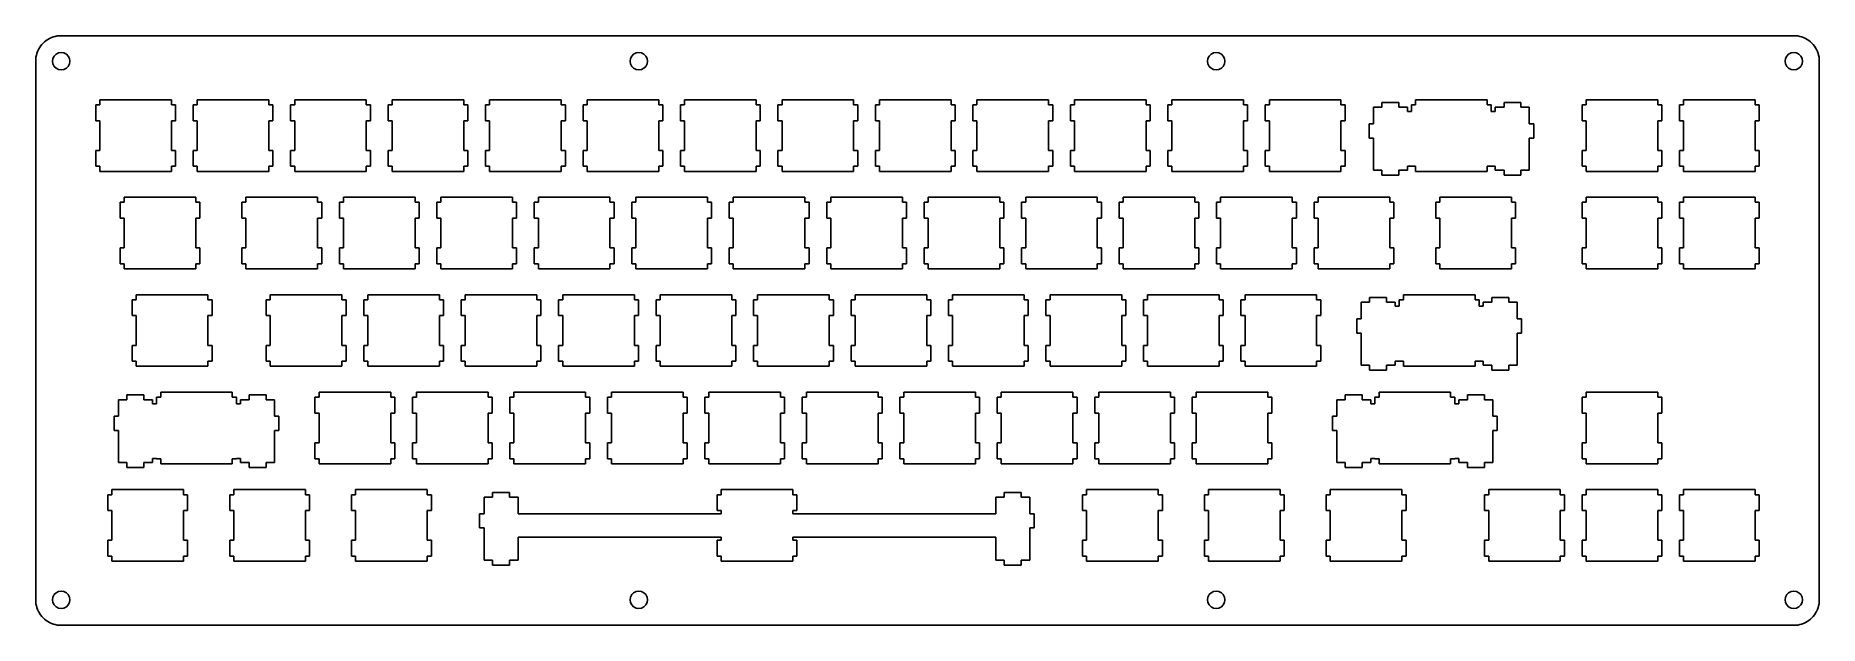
# Model space of a CAD drawing. Extents: x 0 to 349, y 0 to 115.
import ezdxf

# ---------------------------------------------------------------- set-up
doc = ezdxf.new("R2010")
doc.units = 0
doc.layers.get('0').update_dxf_attribs({"linetype": 'CONTINUOUS'})

msp = doc.modelspace()

# ---------------------------------------------------------------- linework, layer by layer
at = {"color": 0}
for p, q in [((3.18051, 114.961), (3.54845, 115.098)), ((3.54845, 115.098), (3.9274, 115.207)), ((3.9274, 115.207), (4.3119, 115.282)), ((4.3119, 115.282), (4.70186, 115.328)), ((4.70186, 115.328), (5.09323, 115.343)), ((5.09323, 115.343), (343.706, 115.343)), ((343.706, 115.343), (344.099, 115.328)), ((344.099, 115.328), (344.489, 115.282)), ((344.489, 115.282), (344.873, 115.207)), ((344.873, 115.207), (345.252, 115.098)), ((345.252, 115.098), (345.62, 114.961)), ((0.23151, 111.51), (0.339, 111.888)), ((0.339, 111.888), (0.47542, 112.256)), ((0.47542, 112.256), (0.63941, 112.613)), ((0.63941, 112.613), (0.83096, 112.955)), ((0.83096, 112.955), (1.04869, 113.283)), ((1.04869, 113.283), (1.29122, 113.592)), ((1.29122, 113.592), (1.55718, 113.88)), ((1.55718, 113.88), (1.84657, 114.146)), ((1.84657, 114.146), (2.15525, 114.388)), ((2.15525, 114.388), (2.48185, 114.607)), ((2.48185, 114.607), (2.8236, 114.797)), ((2.8236, 114.797), (3.18051, 114.961)), ((3.71934, 111.344), (4.09416, 111.718)), ((4.09416, 111.718), (4.56819, 111.961)), ((4.56819, 111.961), (5.09323, 112.043)), ((5.09323, 112.043), (5.61827, 111.961)), ((5.61827, 111.961), (6.0923, 111.718)), ((6.0923, 111.718), (6.4685, 111.344)), ((116.59, 111.344), (116.965, 111.718)), ((116.965, 111.718), (117.439, 111.961)), ((117.439, 111.961), (117.964, 112.043)), ((117.964, 112.043), (118.489, 111.961)), ((118.489, 111.961), (118.963, 111.718)), ((118.963, 111.718), (119.339, 111.344)), ((229.46, 111.344), (229.836, 111.718)), ((229.836, 111.718), (230.31, 111.961)), ((230.31, 111.961), (230.835, 112.043)), ((230.835, 112.043), (231.36, 111.961)), ((231.36, 111.961), (231.834, 111.718)), ((231.834, 111.718), (232.21, 111.344)), ((342.331, 111.344), (342.707, 111.718)), ((342.707, 111.718), (343.181, 111.961)), ((343.181, 111.961), (343.706, 112.043)), ((343.706, 112.043), (344.231, 111.961)), ((344.231, 111.961), (344.705, 111.718)), ((344.705, 111.718), (345.082, 111.344)), ((345.62, 114.961), (345.976, 114.797)), ((345.976, 114.797), (346.319, 114.607)), ((346.319, 114.607), (346.644, 114.388)), ((346.644, 114.388), (346.954, 114.146)), ((346.954, 114.146), (347.242, 113.88)), ((347.242, 113.88), (347.508, 113.592)), ((347.508, 113.592), (347.752, 113.283)), ((347.752, 113.283), (347.97, 112.955)), ((347.97, 112.955), (348.161, 112.613)), ((348.161, 112.613), (348.325, 112.256)), ((348.325, 112.256), (348.462, 111.888)), ((348.462, 111.888), (348.568, 111.51)), ((0.09371, 110.344), (0.10887, 110.735)), ((0.09371, 5.09323), (0.09371, 110.344)), ((0.10887, 110.735), (0.15572, 111.125)), ((0.15572, 111.125), (0.23151, 111.51)), ((3.39411, 110.344), (3.47679, 110.87)), ((3.47679, 109.819), (3.39411, 110.344)), ((3.47679, 110.87), (3.71934, 111.344)), ((3.71934, 109.345), (3.47679, 109.819)), ((4.09416, 108.968), (3.71934, 109.345)), ((4.56819, 108.727), (4.09416, 108.968)), ((5.09323, 108.643), (4.56819, 108.727)), ((5.61827, 108.727), (5.09323, 108.643)), ((6.0923, 108.968), (5.61827, 108.727)), ((6.4685, 109.345), (6.0923, 108.968)), ((6.4685, 111.344), (6.71103, 110.87)), ((6.71103, 109.819), (6.4685, 109.345)), ((6.71103, 110.87), (6.79372, 110.344)), ((6.79372, 110.344), (6.71103, 109.819)), ((116.265, 110.344), (116.348, 110.87)), ((116.348, 109.819), (116.265, 110.344)), ((116.348, 110.87), (116.59, 111.344)), ((116.59, 109.345), (116.348, 109.819)), ((116.965, 108.968), (116.59, 109.345)), ((117.439, 108.727), (116.965, 108.968)), ((117.964, 108.643), (117.439, 108.727)), ((118.489, 108.727), (117.964, 108.643)), ((118.963, 108.968), (118.489, 108.727)), ((119.339, 109.345), (118.963, 108.968)), ((119.339, 111.344), (119.582, 110.87)), ((119.582, 109.819), (119.339, 109.345)), ((119.582, 110.87), (119.665, 110.344)), ((119.665, 110.344), (119.582, 109.819)), ((229.136, 110.344), (229.219, 110.87)), ((229.219, 109.819), (229.136, 110.344)), ((229.219, 110.87), (229.46, 111.344)), ((229.46, 109.345), (229.219, 109.819)), ((229.836, 108.968), (229.46, 109.345)), ((230.31, 108.727), (229.836, 108.968)), ((230.835, 108.643), (230.31, 108.727)), ((231.36, 108.727), (230.835, 108.643)), ((231.834, 108.968), (231.36, 108.727)), ((232.21, 109.345), (231.834, 108.968)), ((232.21, 111.344), (232.452, 110.87)), ((232.452, 109.819), (232.21, 109.345)), ((232.452, 110.87), (232.536, 110.344)), ((232.536, 110.344), (232.452, 109.819)), ((342.007, 110.344), (342.09, 110.87)), ((342.09, 109.819), (342.007, 110.344)), ((342.09, 110.87), (342.331, 111.344)), ((342.331, 109.345), (342.09, 109.819)), ((342.707, 108.968), (342.331, 109.345)), ((343.181, 108.727), (342.707, 108.968)), ((343.706, 108.643), (343.181, 108.727)), ((344.231, 108.727), (343.706, 108.643)), ((344.705, 108.968), (344.231, 108.727)), ((345.082, 109.345), (344.705, 108.968)), ((345.082, 111.344), (345.323, 110.87)), ((345.323, 109.819), (345.082, 109.345)), ((345.323, 110.87), (345.406, 110.344)), ((345.406, 110.344), (345.323, 109.819)), ((348.568, 111.51), (348.645, 111.125)), ((348.645, 111.125), (348.69, 110.735)), ((348.69, 110.735), (348.706, 110.344)), ((348.706, 110.344), (348.707, 5.09323)), ((11.8194, 98.7185), (11.8194, 101.819)), ((11.8194, 101.819), (12.6187, 101.819)), ((12.6187, 101.819), (12.6187, 102.818)), ((12.6187, 102.818), (26.6182, 102.818)), ((26.6182, 102.818), (26.6182, 101.819)), ((26.6182, 101.819), (27.4188, 101.819)), ((27.4188, 101.819), (27.4188, 98.7185)), ((30.8694, 98.7185), (30.8694, 101.819)), ((30.8694, 101.819), (31.6687, 101.819)), ((31.6687, 101.819), (31.6687, 102.818)), ((31.6687, 102.818), (45.6681, 102.818)), ((45.6681, 102.818), (45.6681, 101.819)), ((45.6681, 101.819), (46.4689, 101.819)), ((46.4689, 101.819), (46.4689, 98.7185)), ((49.9195, 98.7185), (49.9195, 101.819)), ((49.9195, 101.819), (50.7189, 101.819)), ((50.7189, 101.819), (50.7189, 102.818)), ((50.7189, 102.818), (64.7181, 102.818)), ((64.7181, 102.818), (64.7181, 101.819)), ((64.7181, 101.819), (65.519, 101.819)), ((65.519, 101.819), (65.519, 98.7185)), ((68.9695, 98.7185), (68.9695, 101.819)), ((68.9695, 101.819), (69.7689, 101.819)), ((69.7689, 101.819), (69.7689, 102.818)), ((69.7689, 102.818), (83.7681, 102.818)), ((83.7681, 102.818), (83.7681, 101.819)), ((83.7681, 101.819), (84.569, 101.819)), ((84.569, 101.819), (84.569, 98.7185)), ((88.0195, 98.7185), (88.0195, 101.819)), ((88.0195, 101.819), (88.8189, 101.819)), ((88.8189, 101.819), (88.8189, 102.818)), ((88.8189, 102.818), (102.818, 102.818)), ((102.818, 102.818), (102.818, 101.819)), ((102.818, 101.819), (103.619, 101.819)), ((103.619, 101.819), (103.619, 98.7185)), ((107.069, 98.7185), (107.069, 101.819)), ((107.069, 101.819), (107.869, 101.819)), ((107.869, 101.819), (107.869, 102.818)), ((107.869, 102.818), (121.868, 102.818)), ((121.868, 102.818), (121.868, 101.819)), ((121.868, 101.819), (122.669, 101.819)), ((122.669, 101.819), (122.669, 98.7185)), ((126.119, 98.7185), (126.119, 101.819)), ((126.119, 101.819), (126.919, 101.819)), ((126.919, 101.819), (126.919, 102.818)), ((126.919, 102.818), (140.918, 102.818)), ((140.918, 102.818), (140.918, 101.819)), ((140.918, 101.819), (141.719, 101.819)), ((141.719, 101.819), (141.719, 98.7185)), ((145.169, 98.7185), (145.169, 101.819)), ((145.169, 101.819), (145.969, 101.819)), ((145.969, 101.819), (145.969, 102.818)), ((145.969, 102.818), (159.968, 102.818)), ((159.968, 102.818), (159.968, 101.819)), ((159.968, 101.819), (160.769, 101.819)), ((160.769, 101.819), (160.769, 98.7185)), ((164.219, 98.7185), (164.219, 101.819)), ((164.219, 101.819), (165.019, 101.819)), ((165.019, 101.819), (165.019, 102.818)), ((165.019, 102.818), (179.018, 102.818)), ((179.018, 102.818), (179.018, 101.819)), ((179.018, 101.819), (179.819, 101.819)), ((179.819, 101.819), (179.819, 98.7185)), ((183.269, 98.7185), (183.269, 101.819)), ((183.269, 101.819), (184.069, 101.819)), ((184.069, 101.819), (184.069, 102.818)), ((184.069, 102.818), (198.068, 102.818)), ((198.068, 102.818), (198.068, 101.819)), ((198.068, 101.819), (198.869, 101.819)), ((198.869, 101.819), (198.869, 98.7185)), ((202.319, 98.7185), (202.319, 101.819)), ((202.319, 101.819), (203.119, 101.819)), ((203.119, 101.819), (203.119, 102.818)), ((203.119, 102.818), (217.118, 102.818)), ((217.118, 102.818), (217.118, 101.819)), ((217.118, 101.819), (217.919, 101.819)), ((217.919, 101.819), (217.919, 98.7185)), ((221.369, 98.7185), (221.369, 101.819)), ((221.369, 101.819), (222.169, 101.819)), ((222.169, 101.819), (222.169, 102.818)), ((222.169, 102.818), (236.168, 102.818)), ((236.168, 102.818), (236.168, 101.819)), ((236.168, 101.819), (236.969, 101.819)), ((236.969, 101.819), (236.969, 98.7185)), ((240.419, 98.7185), (240.419, 101.819)), ((240.419, 101.819), (241.219, 101.819)), ((241.219, 101.819), (241.219, 102.818)), ((241.219, 102.818), (255.218, 102.818)), ((255.218, 102.818), (255.218, 101.819)), ((255.218, 101.819), (256.019, 101.819)), ((256.019, 101.819), (256.019, 98.7185)), ((261.568, 98.1177), (261.568, 101.348)), ((261.568, 101.348), (263.194, 101.348)), ((263.194, 101.348), (263.194, 102.269)), ((263.194, 102.269), (266.493, 102.269)), ((266.493, 102.269), (266.493, 101.348)), ((266.493, 101.348), (268.219, 101.348)), ((268.219, 101.348), (268.219, 100.549)), ((268.994, 100.549), (268.994, 101.819)), ((268.994, 101.819), (269.794, 101.819)), ((269.794, 101.819), (269.794, 102.818)), ((269.794, 102.818), (283.793, 102.818)), ((283.793, 102.818), (283.793, 101.819)), ((283.793, 101.819), (284.594, 101.819)), ((284.594, 101.819), (284.594, 100.549)), ((285.368, 100.549), (285.368, 101.348)), ((285.368, 101.348), (287.094, 101.348)), ((287.094, 101.348), (287.094, 102.269)), ((287.094, 102.269), (290.394, 102.269)), ((290.394, 102.269), (290.394, 101.348)), ((290.394, 101.348), (292.019, 101.348)), ((292.019, 101.348), (292.019, 98.1177)), ((302.332, 98.7185), (302.332, 101.819)), ((302.332, 101.819), (303.131, 101.819)), ((303.131, 101.819), (303.131, 102.818)), ((303.131, 102.818), (317.132, 102.818)), ((317.132, 102.818), (317.132, 101.819)), ((317.132, 101.819), (317.931, 101.819)), ((317.931, 101.819), (317.931, 98.7185)), ((321.382, 98.7185), (321.382, 101.819)), ((321.382, 101.819), (322.181, 101.819)), ((322.181, 101.819), (322.181, 102.818)), ((322.181, 102.818), (336.182, 102.818)), ((336.182, 102.818), (336.182, 101.819)), ((336.182, 101.819), (336.981, 101.819)), ((336.981, 101.819), (336.981, 98.7185)), ((12.6187, 98.7185), (11.8194, 98.7185)), ((12.6187, 92.9185), (12.6187, 98.7185)), ((27.4188, 98.7185), (26.6182, 98.7185)), ((26.6182, 98.7185), (26.6182, 92.9185)), ((31.6687, 98.7185), (30.8694, 98.7185)), ((31.6687, 92.9185), (31.6687, 98.7185)), ((46.4689, 98.7185), (45.6681, 98.7185)), ((45.6681, 98.7185), (45.6681, 92.9185)), ((50.7189, 98.7185), (49.9195, 98.7185)), ((50.7189, 92.9185), (50.7189, 98.7185)), ((65.519, 98.7185), (64.7181, 98.7185)), ((64.7181, 98.7185), (64.7181, 92.9185)), ((69.7689, 98.7185), (68.9695, 98.7185)), ((69.7689, 92.9185), (69.7689, 98.7185)), ((84.569, 98.7185), (83.7681, 98.7185)), ((83.7681, 98.7185), (83.7681, 92.9185)), ((88.8189, 98.7185), (88.0195, 98.7185)), ((88.8189, 92.9185), (88.8189, 98.7185)), ((103.619, 98.7185), (102.818, 98.7185)), ((102.818, 98.7185), (102.818, 92.9185)), ((107.869, 98.7185), (107.069, 98.7185)), ((107.869, 92.9185), (107.869, 98.7185)), ((122.669, 98.7185), (121.868, 98.7185)), ((121.868, 98.7185), (121.868, 92.9185)), ((126.919, 98.7185), (126.119, 98.7185)), ((126.919, 92.9185), (126.919, 98.7185)), ((141.719, 98.7185), (140.918, 98.7185)), ((140.918, 98.7185), (140.918, 92.9185)), ((145.969, 98.7185), (145.169, 98.7185)), ((145.969, 92.9185), (145.969, 98.7185)), ((160.769, 98.7185), (159.968, 98.7185)), ((159.968, 98.7185), (159.968, 92.9185)), ((165.019, 98.7185), (164.219, 98.7185)), ((165.019, 92.9185), (165.019, 98.7185)), ((179.819, 98.7185), (179.018, 98.7185)), ((179.018, 98.7185), (179.018, 92.9185)), ((184.069, 98.7185), (183.269, 98.7185)), ((184.069, 92.9185), (184.069, 98.7185)), ((198.869, 98.7185), (198.068, 98.7185)), ((198.068, 98.7185), (198.068, 92.9185)), ((203.119, 98.7185), (202.319, 98.7185)), ((203.119, 92.9185), (203.119, 98.7185)), ((217.919, 98.7185), (217.118, 98.7185)), ((217.118, 98.7185), (217.118, 92.9185)), ((222.169, 98.7185), (221.369, 98.7185)), ((222.169, 92.9185), (222.169, 98.7185)), ((236.969, 98.7185), (236.168, 98.7185)), ((236.168, 98.7185), (236.168, 92.9185)), ((241.219, 98.7185), (240.419, 98.7185)), ((241.219, 92.9185), (241.219, 98.7185)), ((256.019, 98.7185), (255.218, 98.7185)), ((255.218, 98.7185), (255.218, 92.9185)), ((260.693, 95.3188), (260.693, 98.1177)), ((260.693, 98.1177), (261.568, 98.1177)), ((268.219, 100.549), (268.994, 100.549)), ((284.594, 100.549), (285.368, 100.549)), ((292.019, 98.1177), (292.894, 98.1177)), ((292.894, 98.1177), (292.894, 95.3188)), ((303.131, 98.7185), (302.332, 98.7185)), ((303.131, 92.9185), (303.131, 98.7185)), ((317.931, 98.7185), (317.132, 98.7185)), ((317.132, 98.7185), (317.132, 92.9185)), ((322.181, 98.7185), (321.382, 98.7185)), ((322.181, 92.9185), (322.181, 98.7185)), ((336.981, 98.7185), (336.182, 98.7185)), ((336.182, 98.7185), (336.182, 92.9185)), ((261.568, 95.3188), (260.693, 95.3188)), ((261.568, 89.0475), (261.568, 95.3188)), ((292.019, 95.3188), (292.019, 89.0475)), ((292.894, 95.3188), (292.019, 95.3188)), ((11.8194, 89.8179), (11.8194, 92.9185)), ((11.8194, 92.9185), (12.6187, 92.9185)), ((26.6182, 92.9185), (27.4188, 92.9185)), ((27.4188, 92.9185), (27.4188, 89.8179)), ((30.8694, 89.8179), (30.8694, 92.9185)), ((30.8694, 92.9185), (31.6687, 92.9185)), ((45.6681, 92.9185), (46.4689, 92.9185)), ((46.4689, 92.9185), (46.4689, 89.8179)), ((49.9195, 89.8179), (49.9195, 92.9185)), ((49.9195, 92.9185), (50.7189, 92.9185)), ((64.7181, 92.9185), (65.519, 92.9185)), ((65.519, 92.9185), (65.519, 89.8179)), ((68.9695, 89.8179), (68.9695, 92.9185)), ((68.9695, 92.9185), (69.7689, 92.9185)), ((83.7681, 92.9185), (84.569, 92.9185)), ((84.569, 92.9185), (84.569, 89.8179)), ((88.0195, 89.8179), (88.0195, 92.9185)), ((88.0195, 92.9185), (88.8189, 92.9185)), ((102.818, 92.9185), (103.619, 92.9185)), ((103.619, 92.9185), (103.619, 89.8179)), ((107.069, 89.8179), (107.069, 92.9185)), ((107.069, 92.9185), (107.869, 92.9185)), ((121.868, 92.9185), (122.669, 92.9185)), ((122.669, 92.9185), (122.669, 89.8179)), ((126.119, 89.8179), (126.119, 92.9185)), ((126.119, 92.9185), (126.919, 92.9185)), ((140.918, 92.9185), (141.719, 92.9185)), ((141.719, 92.9185), (141.719, 89.8179)), ((145.169, 89.8179), (145.169, 92.9185)), ((145.169, 92.9185), (145.969, 92.9185)), ((159.968, 92.9185), (160.769, 92.9185)), ((160.769, 92.9185), (160.769, 89.8179)), ((164.219, 89.8179), (164.219, 92.9185)), ((164.219, 92.9185), (165.019, 92.9185)), ((179.018, 92.9185), (179.819, 92.9185)), ((179.819, 92.9185), (179.819, 89.8179)), ((183.269, 89.8179), (183.269, 92.9185)), ((183.269, 92.9185), (184.069, 92.9185)), ((198.068, 92.9185), (198.869, 92.9185)), ((198.869, 92.9185), (198.869, 89.8179)), ((202.319, 89.8179), (202.319, 92.9185)), ((202.319, 92.9185), (203.119, 92.9185)), ((217.118, 92.9185), (217.919, 92.9185)), ((217.919, 92.9185), (217.919, 89.8179)), ((221.369, 89.8179), (221.369, 92.9185)), ((221.369, 92.9185), (222.169, 92.9185)), ((236.168, 92.9185), (236.969, 92.9185)), ((236.969, 92.9185), (236.969, 89.8179)), ((240.419, 89.8179), (240.419, 92.9185)), ((240.419, 92.9185), (241.219, 92.9185)), ((255.218, 92.9185), (256.019, 92.9185)), ((256.019, 92.9185), (256.019, 89.8179)), ((302.332, 89.8179), (302.332, 92.9185)), ((302.332, 92.9185), (303.131, 92.9185)), ((317.132, 92.9185), (317.931, 92.9185)), ((317.931, 92.9185), (317.931, 89.8179)), ((321.382, 89.8179), (321.382, 92.9185)), ((321.382, 92.9185), (322.181, 92.9185)), ((336.182, 92.9185), (336.981, 92.9185)), ((336.981, 92.9185), (336.981, 89.8179)), ((12.6187, 89.8179), (11.8194, 89.8179)), ((12.6187, 88.8189), (12.6187, 89.8179)), ((26.6182, 88.8189), (12.6187, 88.8189)), ((26.6182, 89.8179), (26.6182, 88.8189)), ((27.4188, 89.8179), (26.6182, 89.8179)), ((31.6687, 89.8179), (30.8694, 89.8179)), ((31.6687, 88.8189), (31.6687, 89.8179)), ((45.6681, 88.8189), (31.6687, 88.8189)), ((45.6681, 89.8179), (45.6681, 88.8189)), ((46.4689, 89.8179), (45.6681, 89.8179)), ((50.7189, 89.8179), (49.9195, 89.8179)), ((50.7189, 88.8189), (50.7189, 89.8179)), ((64.7181, 88.8189), (50.7189, 88.8189)), ((64.7181, 89.8179), (64.7181, 88.8189)), ((65.519, 89.8179), (64.7181, 89.8179)), ((69.7689, 89.8179), (68.9695, 89.8179)), ((69.7689, 88.8189), (69.7689, 89.8179)), ((83.7681, 88.8189), (69.7689, 88.8189)), ((83.7681, 89.8179), (83.7681, 88.8189)), ((84.569, 89.8179), (83.7681, 89.8179)), ((88.8189, 89.8179), (88.0195, 89.8179)), ((88.8189, 88.8189), (88.8189, 89.8179)), ((102.818, 88.8189), (88.8189, 88.8189)), ((102.818, 89.8179), (102.818, 88.8189)), ((103.619, 89.8179), (102.818, 89.8179)), ((107.869, 89.8179), (107.069, 89.8179)), ((107.869, 88.8189), (107.869, 89.8179)), ((121.868, 88.8189), (107.869, 88.8189)), ((121.868, 89.8179), (121.868, 88.8189)), ((122.669, 89.8179), (121.868, 89.8179)), ((126.919, 89.8179), (126.119, 89.8179)), ((126.919, 88.8189), (126.919, 89.8179)), ((140.918, 88.8189), (126.919, 88.8189)), ((140.918, 89.8179), (140.918, 88.8189)), ((141.719, 89.8179), (140.918, 89.8179)), ((145.969, 89.8179), (145.169, 89.8179)), ((145.969, 88.8189), (145.969, 89.8179)), ((159.968, 88.8189), (145.969, 88.8189)), ((159.968, 89.8179), (159.968, 88.8189)), ((160.769, 89.8179), (159.968, 89.8179)), ((165.019, 89.8179), (164.219, 89.8179)), ((165.019, 88.8189), (165.019, 89.8179)), ((179.018, 88.8189), (165.019, 88.8189)), ((179.018, 89.8179), (179.018, 88.8189)), ((179.819, 89.8179), (179.018, 89.8179)), ((184.069, 89.8179), (183.269, 89.8179)), ((184.069, 88.8189), (184.069, 89.8179)), ((198.068, 88.8189), (184.069, 88.8189)), ((198.068, 89.8179), (198.068, 88.8189)), ((198.869, 89.8179), (198.068, 89.8179)), ((203.119, 89.8179), (202.319, 89.8179)), ((203.119, 88.8189), (203.119, 89.8179)), ((217.118, 88.8189), (203.119, 88.8189)), ((217.118, 89.8179), (217.118, 88.8189)), ((217.919, 89.8179), (217.118, 89.8179)), ((222.169, 89.8179), (221.369, 89.8179)), ((222.169, 88.8189), (222.169, 89.8179)), ((236.168, 88.8189), (222.169, 88.8189)), ((236.168, 89.8179), (236.168, 88.8189)), ((236.969, 89.8179), (236.168, 89.8179)), ((241.219, 89.8179), (240.419, 89.8179)), ((241.219, 88.8189), (241.219, 89.8179)), ((255.218, 88.8189), (241.219, 88.8189)), ((255.218, 89.8179), (255.218, 88.8189)), ((256.019, 89.8179), (255.218, 89.8179)), ((263.194, 89.0475), (261.568, 89.0475)), ((263.194, 88.0678), (263.194, 89.0475)), ((266.493, 88.0678), (263.194, 88.0678)), ((268.219, 89.0475), (266.493, 89.0475)), ((266.493, 89.0475), (266.493, 88.0678)), ((268.994, 89.8483), (268.219, 89.8483)), ((268.219, 89.8483), (268.219, 89.0475)), ((268.994, 89.8179), (268.994, 89.8483)), ((269.794, 89.8179), (268.994, 89.8179)), ((269.794, 88.8189), (269.794, 89.8179)), ((283.793, 88.8189), (269.794, 88.8189)), ((284.594, 89.8179), (283.793, 89.8179)), ((283.793, 89.8179), (283.793, 88.8189)), ((285.368, 89.8483), (284.594, 89.8483)), ((284.594, 89.8483), (284.594, 89.8179)), ((285.368, 89.0475), (285.368, 89.8483)), ((287.094, 89.0475), (285.368, 89.0475)), ((287.094, 88.0678), (287.094, 89.0475)), ((290.394, 88.0678), (287.094, 88.0678)), ((292.019, 89.0475), (290.394, 89.0475)), ((290.394, 89.0475), (290.394, 88.0678)), ((303.131, 89.8179), (302.332, 89.8179)), ((303.131, 88.8189), (303.131, 89.8179)), ((317.132, 88.8189), (303.131, 88.8189)), ((317.132, 89.8179), (317.132, 88.8189)), ((317.931, 89.8179), (317.132, 89.8179)), ((322.181, 89.8179), (321.382, 89.8179)), ((322.181, 88.8189), (322.181, 89.8179)), ((336.182, 88.8189), (322.181, 88.8189)), ((336.182, 89.8179), (336.182, 88.8189)), ((336.981, 89.8179), (336.182, 89.8179)), ((17.3812, 82.7691), (17.3812, 83.7681)), ((17.3812, 83.7681), (31.3821, 83.7681)), ((31.3821, 83.7681), (31.3821, 82.7691)), ((41.1939, 82.7691), (41.1939, 83.7681)), ((41.1939, 83.7681), (55.1931, 83.7681)), ((55.1931, 83.7681), (55.1931, 82.7691)), ((60.2439, 82.7691), (60.2439, 83.7681)), ((60.2439, 83.7681), (74.2431, 83.7681)), ((74.2431, 83.7681), (74.2431, 82.7691)), ((79.2939, 82.7691), (79.2939, 83.7681)), ((79.2939, 83.7681), (93.2931, 83.7681)), ((93.2931, 83.7681), (93.2931, 82.7691)), ((98.3439, 82.7691), (98.3439, 83.7681)), ((98.3439, 83.7681), (112.343, 83.7681)), ((112.343, 83.7681), (112.343, 82.7691)), ((117.394, 82.7691), (117.394, 83.7681)), ((117.394, 83.7681), (131.393, 83.7681)), ((131.393, 83.7681), (131.393, 82.7691)), ((136.444, 82.7691), (136.444, 83.7681)), ((136.444, 83.7681), (150.443, 83.7681)), ((150.443, 83.7681), (150.443, 82.7691)), ((155.494, 82.7691), (155.494, 83.7681)), ((155.494, 83.7681), (169.493, 83.7681)), ((169.493, 83.7681), (169.493, 82.7691)), ((174.544, 82.7691), (174.544, 83.7681)), ((174.544, 83.7681), (188.543, 83.7681)), ((188.543, 83.7681), (188.543, 82.7691)), ((193.594, 82.7691), (193.594, 83.7681)), ((193.594, 83.7681), (207.593, 83.7681)), ((207.593, 83.7681), (207.593, 82.7691)), ((212.644, 82.7691), (212.644, 83.7681)), ((212.644, 83.7681), (226.643, 83.7681)), ((226.643, 83.7681), (226.643, 82.7691)), ((231.694, 82.7691), (231.694, 83.7681)), ((231.694, 83.7681), (245.693, 83.7681)), ((245.693, 83.7681), (245.693, 82.7691)), ((250.744, 82.7691), (250.744, 83.7681)), ((250.744, 83.7681), (264.743, 83.7681)), ((264.743, 83.7681), (264.743, 82.7691)), ((274.556, 82.7691), (274.556, 83.7681)), ((274.556, 83.7681), (288.557, 83.7681)), ((288.557, 83.7681), (288.557, 82.7691)), ((303.131, 82.7691), (303.131, 83.7681)), ((303.131, 83.7681), (317.132, 83.7681)), ((317.132, 83.7681), (317.132, 82.7691)), ((322.181, 82.7691), (322.181, 83.7681)), ((322.181, 83.7681), (336.182, 83.7681)), ((336.182, 83.7681), (336.182, 82.7691)), ((16.5819, 79.6685), (16.5819, 82.7691)), ((16.5819, 82.7691), (17.3812, 82.7691)), ((31.3821, 82.7691), (32.1813, 82.7691)), ((32.1813, 82.7691), (32.1813, 79.6685)), ((40.3945, 79.6685), (40.3945, 82.7691)), ((40.3945, 82.7691), (41.1939, 82.7691)), ((55.1931, 82.7691), (55.9939, 82.7691)), ((55.9939, 82.7691), (55.9939, 79.6685)), ((59.4445, 79.6685), (59.4445, 82.7691)), ((59.4445, 82.7691), (60.2439, 82.7691)), ((74.2431, 82.7691), (75.044, 82.7691)), ((75.044, 82.7691), (75.044, 79.6685)), ((78.4945, 79.6685), (78.4945, 82.7691)), ((78.4945, 82.7691), (79.2939, 82.7691)), ((93.2931, 82.7691), (94.0939, 82.7691)), ((94.0939, 82.7691), (94.0939, 79.6685)), ((97.5445, 79.6685), (97.5445, 82.7691)), ((97.5445, 82.7691), (98.3439, 82.7691)), ((112.343, 82.7691), (113.144, 82.7691)), ((113.144, 82.7691), (113.144, 79.6685)), ((116.594, 79.6685), (116.594, 82.7691)), ((116.594, 82.7691), (117.394, 82.7691)), ((131.393, 82.7691), (132.194, 82.7691)), ((132.194, 82.7691), (132.194, 79.6685)), ((135.644, 79.6685), (135.644, 82.7691)), ((135.644, 82.7691), (136.444, 82.7691)), ((150.443, 82.7691), (151.244, 82.7691)), ((151.244, 82.7691), (151.244, 79.6685)), ((154.694, 79.6685), (154.694, 82.7691)), ((154.694, 82.7691), (155.494, 82.7691)), ((169.493, 82.7691), (170.294, 82.7691)), ((170.294, 82.7691), (170.294, 79.6685)), ((173.744, 79.6685), (173.744, 82.7691)), ((173.744, 82.7691), (174.544, 82.7691)), ((188.543, 82.7691), (189.344, 82.7691)), ((189.344, 82.7691), (189.344, 79.6685)), ((192.794, 79.6685), (192.794, 82.7691)), ((192.794, 82.7691), (193.594, 82.7691)), ((207.593, 82.7691), (208.394, 82.7691)), ((208.394, 82.7691), (208.394, 79.6685)), ((211.844, 79.6685), (211.844, 82.7691)), ((211.844, 82.7691), (212.644, 82.7691)), ((226.643, 82.7691), (227.444, 82.7691)), ((227.444, 82.7691), (227.444, 79.6685)), ((230.894, 79.6685), (230.894, 82.7691)), ((230.894, 82.7691), (231.694, 82.7691)), ((245.693, 82.7691), (246.494, 82.7691)), ((246.494, 82.7691), (246.494, 79.6685)), ((249.944, 79.6685), (249.944, 82.7691)), ((249.944, 82.7691), (250.744, 82.7691)), ((264.743, 82.7691), (265.544, 82.7691)), ((265.544, 82.7691), (265.544, 79.6685)), ((273.757, 79.6685), (273.757, 82.7691)), ((273.757, 82.7691), (274.556, 82.7691)), ((288.557, 82.7691), (289.356, 82.7691)), ((289.356, 82.7691), (289.356, 79.6685)), ((302.332, 79.6685), (302.332, 82.7691)), ((302.332, 82.7691), (303.131, 82.7691)), ((317.132, 82.7691), (317.931, 82.7691)), ((317.931, 82.7691), (317.931, 79.6685)), ((321.382, 79.6685), (321.382, 82.7691)), ((321.382, 82.7691), (322.181, 82.7691)), ((336.182, 82.7691), (336.981, 82.7691)), ((336.981, 82.7691), (336.981, 79.6685)), ((17.3812, 79.6685), (16.5819, 79.6685)), ((17.3812, 73.8685), (17.3812, 79.6685)), ((32.1813, 79.6685), (31.3821, 79.6685)), ((31.3821, 79.6685), (31.3821, 73.8685)), ((41.1939, 79.6685), (40.3945, 79.6685)), ((41.1939, 73.8685), (41.1939, 79.6685)), ((55.9939, 79.6685), (55.1931, 79.6685)), ((55.1931, 79.6685), (55.1931, 73.8685)), ((60.2439, 79.6685), (59.4445, 79.6685)), ((60.2439, 73.8685), (60.2439, 79.6685)), ((75.044, 79.6685), (74.2431, 79.6685)), ((74.2431, 79.6685), (74.2431, 73.8685)), ((79.2939, 79.6685), (78.4945, 79.6685)), ((79.2939, 73.8685), (79.2939, 79.6685)), ((94.0939, 79.6685), (93.2931, 79.6685)), ((93.2931, 79.6685), (93.2931, 73.8685)), ((98.3439, 79.6685), (97.5445, 79.6685)), ((98.3439, 73.8685), (98.3439, 79.6685)), ((113.144, 79.6685), (112.343, 79.6685)), ((112.343, 79.6685), (112.343, 73.8685)), ((117.394, 79.6685), (116.594, 79.6685)), ((117.394, 73.8685), (117.394, 79.6685)), ((132.194, 79.6685), (131.393, 79.6685)), ((131.393, 79.6685), (131.393, 73.8685)), ((136.444, 79.6685), (135.644, 79.6685)), ((136.444, 73.8685), (136.444, 79.6685)), ((151.244, 79.6685), (150.443, 79.6685)), ((150.443, 79.6685), (150.443, 73.8685)), ((155.494, 79.6685), (154.694, 79.6685)), ((155.494, 73.8685), (155.494, 79.6685)), ((170.294, 79.6685), (169.493, 79.6685)), ((169.493, 79.6685), (169.493, 73.8685)), ((174.544, 79.6685), (173.744, 79.6685)), ((174.544, 73.8685), (174.544, 79.6685)), ((189.344, 79.6685), (188.543, 79.6685)), ((188.543, 79.6685), (188.543, 73.8685)), ((193.594, 79.6685), (192.794, 79.6685)), ((193.594, 73.8685), (193.594, 79.6685)), ((208.394, 79.6685), (207.593, 79.6685)), ((207.593, 79.6685), (207.593, 73.8685)), ((212.644, 79.6685), (211.844, 79.6685)), ((212.644, 73.8685), (212.644, 79.6685)), ((227.444, 79.6685), (226.643, 79.6685)), ((226.643, 79.6685), (226.643, 73.8685)), ((231.694, 79.6685), (230.894, 79.6685)), ((231.694, 73.8685), (231.694, 79.6685)), ((246.494, 79.6685), (245.693, 79.6685)), ((245.693, 79.6685), (245.693, 73.8685)), ((250.744, 79.6685), (249.944, 79.6685)), ((250.744, 73.8685), (250.744, 79.6685)), ((265.544, 79.6685), (264.743, 79.6685)), ((264.743, 79.6685), (264.743, 73.8685)), ((274.556, 79.6685), (273.757, 79.6685)), ((274.556, 73.8685), (274.556, 79.6685)), ((289.356, 79.6685), (288.557, 79.6685)), ((288.557, 79.6685), (288.557, 73.8685)), ((303.131, 79.6685), (302.332, 79.6685)), ((303.131, 73.8685), (303.131, 79.6685)), ((317.931, 79.6685), (317.132, 79.6685)), ((317.132, 79.6685), (317.132, 73.8685)), ((322.181, 79.6685), (321.382, 79.6685)), ((322.181, 73.8685), (322.181, 79.6685)), ((336.981, 79.6685), (336.182, 79.6685)), ((336.182, 79.6685), (336.182, 73.8685)), ((16.5819, 70.7679), (16.5819, 73.8685)), ((16.5819, 73.8685), (17.3812, 73.8685)), ((31.3821, 73.8685), (32.1813, 73.8685)), ((32.1813, 73.8685), (32.1813, 70.7679)), ((40.3945, 70.7679), (40.3945, 73.8685)), ((40.3945, 73.8685), (41.1939, 73.8685)), ((55.1931, 73.8685), (55.9939, 73.8685)), ((55.9939, 73.8685), (55.9939, 70.7679)), ((59.4445, 70.7679), (59.4445, 73.8685)), ((59.4445, 73.8685), (60.2439, 73.8685)), ((74.2431, 73.8685), (75.044, 73.8685)), ((75.044, 73.8685), (75.044, 70.7679)), ((78.4945, 70.7679), (78.4945, 73.8685)), ((78.4945, 73.8685), (79.2939, 73.8685)), ((93.2931, 73.8685), (94.0939, 73.8685)), ((94.0939, 73.8685), (94.0939, 70.7679)), ((97.5445, 70.7679), (97.5445, 73.8685)), ((97.5445, 73.8685), (98.3439, 73.8685)), ((112.343, 73.8685), (113.144, 73.8685)), ((113.144, 73.8685), (113.144, 70.7679)), ((116.594, 70.7679), (116.594, 73.8685)), ((116.594, 73.8685), (117.394, 73.8685)), ((131.393, 73.8685), (132.194, 73.8685)), ((132.194, 73.8685), (132.194, 70.7679)), ((135.644, 70.7679), (135.644, 73.8685)), ((135.644, 73.8685), (136.444, 73.8685)), ((150.443, 73.8685), (151.244, 73.8685)), ((151.244, 73.8685), (151.244, 70.7679)), ((154.694, 70.7679), (154.694, 73.8685)), ((154.694, 73.8685), (155.494, 73.8685)), ((169.493, 73.8685), (170.294, 73.8685)), ((170.294, 73.8685), (170.294, 70.7679)), ((173.744, 70.7679), (173.744, 73.8685)), ((173.744, 73.8685), (174.544, 73.8685)), ((188.543, 73.8685), (189.344, 73.8685)), ((189.344, 73.8685), (189.344, 70.7679)), ((192.794, 70.7679), (192.794, 73.8685)), ((192.794, 73.8685), (193.594, 73.8685)), ((207.593, 73.8685), (208.394, 73.8685)), ((208.394, 73.8685), (208.394, 70.7679)), ((211.844, 70.7679), (211.844, 73.8685)), ((211.844, 73.8685), (212.644, 73.8685)), ((226.643, 73.8685), (227.444, 73.8685)), ((227.444, 73.8685), (227.444, 70.7679)), ((230.894, 70.7679), (230.894, 73.8685)), ((230.894, 73.8685), (231.694, 73.8685)), ((245.693, 73.8685), (246.494, 73.8685)), ((246.494, 73.8685), (246.494, 70.7679)), ((249.944, 70.7679), (249.944, 73.8685)), ((249.944, 73.8685), (250.744, 73.8685)), ((264.743, 73.8685), (265.544, 73.8685)), ((265.544, 73.8685), (265.544, 70.7679)), ((273.757, 70.7679), (273.757, 73.8685)), ((273.757, 73.8685), (274.556, 73.8685)), ((288.557, 73.8685), (289.356, 73.8685)), ((289.356, 73.8685), (289.356, 70.7679)), ((302.332, 70.7679), (302.332, 73.8685)), ((302.332, 73.8685), (303.131, 73.8685)), ((317.132, 73.8685), (317.931, 73.8685)), ((317.931, 73.8685), (317.931, 70.7679)), ((321.382, 70.7679), (321.382, 73.8685)), ((321.382, 73.8685), (322.181, 73.8685)), ((336.182, 73.8685), (336.981, 73.8685)), ((336.981, 73.8685), (336.981, 70.7679)), ((17.3812, 70.7679), (16.5819, 70.7679)), ((17.3812, 69.7689), (17.3812, 70.7679)), ((31.3821, 69.7689), (17.3812, 69.7689)), ((31.3821, 70.7679), (31.3821, 69.7689)), ((32.1813, 70.7679), (31.3821, 70.7679)), ((41.1939, 70.7679), (40.3945, 70.7679)), ((41.1939, 69.7689), (41.1939, 70.7679)), ((55.1931, 69.7689), (41.1939, 69.7689)), ((55.1931, 70.7679), (55.1931, 69.7689)), ((55.9939, 70.7679), (55.1931, 70.7679)), ((60.2439, 70.7679), (59.4445, 70.7679)), ((60.2439, 69.7689), (60.2439, 70.7679)), ((74.2431, 69.7689), (60.2439, 69.7689)), ((74.2431, 70.7679), (74.2431, 69.7689)), ((75.044, 70.7679), (74.2431, 70.7679)), ((79.2939, 70.7679), (78.4945, 70.7679)), ((79.2939, 69.7689), (79.2939, 70.7679)), ((93.2931, 69.7689), (79.2939, 69.7689)), ((93.2931, 70.7679), (93.2931, 69.7689)), ((94.0939, 70.7679), (93.2931, 70.7679)), ((98.3439, 70.7679), (97.5445, 70.7679)), ((98.3439, 69.7689), (98.3439, 70.7679)), ((112.343, 69.7689), (98.3439, 69.7689)), ((112.343, 70.7679), (112.343, 69.7689)), ((113.144, 70.7679), (112.343, 70.7679)), ((117.394, 70.7679), (116.594, 70.7679)), ((117.394, 69.7689), (117.394, 70.7679)), ((131.393, 69.7689), (117.394, 69.7689)), ((131.393, 70.7679), (131.393, 69.7689)), ((132.194, 70.7679), (131.393, 70.7679)), ((136.444, 70.7679), (135.644, 70.7679)), ((136.444, 69.7689), (136.444, 70.7679)), ((150.443, 69.7689), (136.444, 69.7689)), ((150.443, 70.7679), (150.443, 69.7689)), ((151.244, 70.7679), (150.443, 70.7679)), ((155.494, 70.7679), (154.694, 70.7679)), ((155.494, 69.7689), (155.494, 70.7679)), ((169.493, 69.7689), (155.494, 69.7689)), ((169.493, 70.7679), (169.493, 69.7689)), ((170.294, 70.7679), (169.493, 70.7679)), ((174.544, 70.7679), (173.744, 70.7679)), ((174.544, 69.7689), (174.544, 70.7679)), ((188.543, 69.7689), (174.544, 69.7689)), ((188.543, 70.7679), (188.543, 69.7689)), ((189.344, 70.7679), (188.543, 70.7679)), ((193.594, 70.7679), (192.794, 70.7679)), ((193.594, 69.7689), (193.594, 70.7679)), ((207.593, 69.7689), (193.594, 69.7689)), ((207.593, 70.7679), (207.593, 69.7689)), ((208.394, 70.7679), (207.593, 70.7679)), ((212.644, 70.7679), (211.844, 70.7679)), ((212.644, 69.7689), (212.644, 70.7679)), ((226.643, 69.7689), (212.644, 69.7689)), ((226.643, 70.7679), (226.643, 69.7689)), ((227.444, 70.7679), (226.643, 70.7679)), ((231.694, 70.7679), (230.894, 70.7679)), ((231.694, 69.7689), (231.694, 70.7679)), ((245.693, 69.7689), (231.694, 69.7689)), ((245.693, 70.7679), (245.693, 69.7689)), ((246.494, 70.7679), (245.693, 70.7679)), ((250.744, 70.7679), (249.944, 70.7679)), ((250.744, 69.7689), (250.744, 70.7679)), ((264.743, 69.7689), (250.744, 69.7689)), ((264.743, 70.7679), (264.743, 69.7689)), ((265.544, 70.7679), (264.743, 70.7679)), ((274.556, 70.7679), (273.757, 70.7679)), ((274.556, 69.7689), (274.556, 70.7679)), ((288.557, 69.7689), (274.556, 69.7689)), ((288.557, 70.7679), (288.557, 69.7689)), ((289.356, 70.7679), (288.557, 70.7679)), ((303.131, 70.7679), (302.332, 70.7679)), ((303.131, 69.7689), (303.131, 70.7679)), ((317.132, 69.7689), (303.131, 69.7689)), ((317.132, 70.7679), (317.132, 69.7689)), ((317.931, 70.7679), (317.132, 70.7679)), ((322.181, 70.7679), (321.382, 70.7679)), ((322.181, 69.7689), (322.181, 70.7679)), ((336.182, 69.7689), (322.181, 69.7689)), ((336.182, 70.7679), (336.182, 69.7689)), ((336.981, 70.7679), (336.182, 70.7679)), ((18.9632, 60.6185), (18.9632, 63.7191)), ((18.9632, 63.7191), (19.7624, 63.7191)), ((19.7624, 63.7191), (19.7624, 64.7181)), ((19.7624, 64.7181), (33.7633, 64.7181)), ((33.7633, 64.7181), (33.7633, 63.7191)), ((33.7633, 63.7191), (34.5626, 63.7191)), ((34.5626, 63.7191), (34.5626, 60.6185)), ((45.1556, 60.6185), (45.1556, 63.7191)), ((45.1556, 63.7191), (45.9564, 63.7191)), ((45.9564, 63.7191), (45.9564, 64.7181)), ((45.9564, 64.7181), (59.9556, 64.7181)), ((59.9556, 64.7181), (59.9556, 63.7191)), ((59.9556, 63.7191), (60.7564, 63.7191)), ((60.7564, 63.7191), (60.7564, 60.6185)), ((64.2056, 60.6185), (64.2056, 63.7191)), ((64.2056, 63.7191), (65.0064, 63.7191)), ((65.0064, 63.7191), (65.0064, 64.7181)), ((65.0064, 64.7181), (79.0056, 64.7181)), ((79.0056, 64.7181), (79.0056, 63.7191)), ((79.0056, 63.7191), (79.8065, 63.7191)), ((79.8065, 63.7191), (79.8065, 60.6185)), ((83.2556, 60.6185), (83.2556, 63.7191)), ((83.2556, 63.7191), (84.0564, 63.7191)), ((84.0564, 63.7191), (84.0564, 64.7181)), ((84.0564, 64.7181), (98.0556, 64.7181)), ((98.0556, 64.7181), (98.0556, 63.7191)), ((98.0556, 63.7191), (98.8564, 63.7191)), ((98.8564, 63.7191), (98.8564, 60.6185)), ((102.306, 60.6185), (102.306, 63.7191)), ((102.306, 63.7191), (103.106, 63.7191)), ((103.106, 63.7191), (103.106, 64.7181)), ((103.106, 64.7181), (117.106, 64.7181)), ((117.106, 64.7181), (117.106, 63.7191)), ((117.106, 63.7191), (117.906, 63.7191)), ((117.906, 63.7191), (117.906, 60.6185)), ((121.357, 60.6185), (121.357, 63.7191)), ((121.357, 63.7191), (122.156, 63.7191)), ((122.156, 63.7191), (122.156, 64.7181)), ((122.156, 64.7181), (136.156, 64.7181)), ((136.156, 64.7181), (136.156, 63.7191)), ((136.156, 63.7191), (136.956, 63.7191)), ((136.956, 63.7191), (136.956, 60.6185)), ((140.406, 60.6185), (140.406, 63.7191)), ((140.406, 63.7191), (141.206, 63.7191)), ((141.206, 63.7191), (141.206, 64.7181)), ((141.206, 64.7181), (155.207, 64.7181)), ((155.207, 64.7181), (155.207, 63.7191)), ((155.207, 63.7191), (156.006, 63.7191)), ((156.006, 63.7191), (156.006, 60.6185)), ((159.457, 60.6185), (159.457, 63.7191)), ((159.457, 63.7191), (160.256, 63.7191)), ((160.256, 63.7191), (160.256, 64.7181)), ((160.256, 64.7181), (174.257, 64.7181)), ((174.257, 64.7181), (174.257, 63.7191)), ((174.257, 63.7191), (175.056, 63.7191)), ((175.056, 63.7191), (175.056, 60.6185)), ((178.507, 60.6185), (178.507, 63.7191)), ((178.507, 63.7191), (179.306, 63.7191)), ((179.306, 63.7191), (179.306, 64.7181)), ((179.306, 64.7181), (193.307, 64.7181)), ((193.307, 64.7181), (193.307, 63.7191)), ((193.307, 63.7191), (194.106, 63.7191)), ((194.106, 63.7191), (194.106, 60.6185)), ((197.557, 60.6185), (197.557, 63.7191)), ((197.557, 63.7191), (198.356, 63.7191)), ((198.356, 63.7191), (198.356, 64.7181)), ((198.356, 64.7181), (212.357, 64.7181)), ((212.357, 64.7181), (212.357, 63.7191)), ((212.357, 63.7191), (213.156, 63.7191)), ((213.156, 63.7191), (213.156, 60.6185)), ((216.607, 60.6185), (216.607, 63.7191)), ((216.607, 63.7191), (217.406, 63.7191)), ((217.406, 63.7191), (217.406, 64.7181)), ((217.406, 64.7181), (231.407, 64.7181)), ((231.407, 64.7181), (231.407, 63.7191)), ((231.407, 63.7191), (232.206, 63.7191)), ((232.206, 63.7191), (232.206, 60.6185)), ((235.657, 60.6185), (235.657, 63.7191)), ((235.657, 63.7191), (236.456, 63.7191)), ((236.456, 63.7191), (236.456, 64.7181)), ((236.456, 64.7181), (250.457, 64.7181)), ((250.457, 64.7181), (250.457, 63.7191)), ((250.457, 63.7191), (251.256, 63.7191)), ((251.256, 63.7191), (251.256, 60.6185)), ((259.188, 60.0177), (259.188, 63.2478)), ((259.188, 63.2478), (260.813, 63.2478)), ((260.813, 63.2478), (260.813, 64.1685)), ((260.813, 64.1685), (264.113, 64.1685)), ((264.113, 64.1685), (264.113, 63.2478)), ((264.113, 63.2478), (265.837, 63.2478)), ((265.837, 63.2478), (265.837, 62.4487)), ((266.613, 62.4487), (266.613, 63.7191)), ((266.613, 63.7191), (267.413, 63.7191)), ((267.413, 63.7191), (267.413, 64.7181)), ((267.413, 64.7181), (281.413, 64.7181)), ((281.413, 64.7181), (281.413, 63.7191)), ((281.413, 63.7191), (282.213, 63.7191)), ((282.213, 63.7191), (282.213, 62.4487)), ((282.988, 62.4487), (282.988, 63.2478)), ((282.988, 63.2478), (284.712, 63.2478)), ((284.712, 63.2478), (284.712, 64.1685)), ((284.712, 64.1685), (288.013, 64.1685)), ((288.013, 64.1685), (288.013, 63.2478)), ((288.013, 63.2478), (289.638, 63.2478)), ((289.638, 63.2478), (289.638, 60.0177)), ((19.7624, 60.6185), (18.9632, 60.6185)), ((19.7624, 54.8185), (19.7624, 60.6185)), ((34.5626, 60.6185), (33.7633, 60.6185)), ((33.7633, 60.6185), (33.7633, 54.8185)), ((45.9564, 60.6185), (45.1556, 60.6185)), ((45.9564, 54.8185), (45.9564, 60.6185)), ((60.7564, 60.6185), (59.9556, 60.6185)), ((59.9556, 60.6185), (59.9556, 54.8185)), ((65.0064, 60.6185), (64.2056, 60.6185)), ((65.0064, 54.8185), (65.0064, 60.6185)), ((79.8065, 60.6185), (79.0056, 60.6185)), ((79.0056, 60.6185), (79.0056, 54.8185)), ((84.0564, 60.6185), (83.2556, 60.6185)), ((84.0564, 54.8185), (84.0564, 60.6185)), ((98.8564, 60.6185), (98.0556, 60.6185)), ((98.0556, 60.6185), (98.0556, 54.8185)), ((103.106, 60.6185), (102.306, 60.6185)), ((103.106, 54.8185), (103.106, 60.6185)), ((117.906, 60.6185), (117.106, 60.6185)), ((117.106, 60.6185), (117.106, 54.8185)), ((122.156, 60.6185), (121.357, 60.6185)), ((122.156, 54.8185), (122.156, 60.6185)), ((136.956, 60.6185), (136.156, 60.6185)), ((136.156, 60.6185), (136.156, 54.8185)), ((141.206, 60.6185), (140.406, 60.6185)), ((141.206, 54.8185), (141.206, 60.6185)), ((156.006, 60.6185), (155.207, 60.6185)), ((155.207, 60.6185), (155.207, 54.8185)), ((160.256, 60.6185), (159.457, 60.6185)), ((160.256, 54.8185), (160.256, 60.6185)), ((175.056, 60.6185), (174.257, 60.6185)), ((174.257, 60.6185), (174.257, 54.8185)), ((179.306, 60.6185), (178.507, 60.6185)), ((179.306, 54.8185), (179.306, 60.6185)), ((194.106, 60.6185), (193.307, 60.6185)), ((193.307, 60.6185), (193.307, 54.8185)), ((198.356, 60.6185), (197.557, 60.6185)), ((198.356, 54.8185), (198.356, 60.6185)), ((213.156, 60.6185), (212.357, 60.6185)), ((212.357, 60.6185), (212.357, 54.8185)), ((217.406, 60.6185), (216.607, 60.6185)), ((217.406, 54.8185), (217.406, 60.6185)), ((232.206, 60.6185), (231.407, 60.6185)), ((231.407, 60.6185), (231.407, 54.8185)), ((236.456, 60.6185), (235.657, 60.6185)), ((236.456, 54.8185), (236.456, 60.6185)), ((251.256, 60.6185), (250.457, 60.6185)), ((250.457, 60.6185), (250.457, 54.8185)), ((258.313, 57.2188), (258.313, 60.0177)), ((258.313, 60.0177), (259.188, 60.0177)), ((265.837, 62.4487), (266.613, 62.4487)), ((282.213, 62.4487), (282.988, 62.4487)), ((289.638, 60.0177), (290.513, 60.0177)), ((290.513, 60.0177), (290.513, 57.2188)), ((259.188, 57.2188), (258.313, 57.2188)), ((259.188, 50.9475), (259.188, 57.2188)), ((289.638, 57.2188), (289.638, 50.9475)), ((290.513, 57.2188), (289.638, 57.2188)), ((18.9632, 51.7179), (18.9632, 54.8185)), ((18.9632, 54.8185), (19.7624, 54.8185)), ((33.7633, 54.8185), (34.5626, 54.8185)), ((34.5626, 54.8185), (34.5626, 51.7179)), ((45.1556, 51.7179), (45.1556, 54.8185)), ((45.1556, 54.8185), (45.9564, 54.8185)), ((59.9556, 54.8185), (60.7564, 54.8185)), ((60.7564, 54.8185), (60.7564, 51.7179)), ((64.2056, 51.7179), (64.2056, 54.8185)), ((64.2056, 54.8185), (65.0064, 54.8185)), ((79.0056, 54.8185), (79.8065, 54.8185)), ((79.8065, 54.8185), (79.8065, 51.7179)), ((83.2556, 51.7179), (83.2556, 54.8185)), ((83.2556, 54.8185), (84.0564, 54.8185)), ((98.0556, 54.8185), (98.8564, 54.8185)), ((98.8564, 54.8185), (98.8564, 51.7179)), ((102.306, 51.7179), (102.306, 54.8185)), ((102.306, 54.8185), (103.106, 54.8185)), ((117.106, 54.8185), (117.906, 54.8185)), ((117.906, 54.8185), (117.906, 51.7179)), ((121.357, 51.7179), (121.357, 54.8185)), ((121.357, 54.8185), (122.156, 54.8185)), ((136.156, 54.8185), (136.956, 54.8185)), ((136.956, 54.8185), (136.956, 51.7179)), ((140.406, 51.7179), (140.406, 54.8185)), ((140.406, 54.8185), (141.206, 54.8185)), ((155.207, 54.8185), (156.006, 54.8185)), ((156.006, 54.8185), (156.006, 51.7179)), ((159.457, 51.7179), (159.457, 54.8185)), ((159.457, 54.8185), (160.256, 54.8185)), ((174.257, 54.8185), (175.056, 54.8185)), ((175.056, 54.8185), (175.056, 51.7179)), ((178.507, 51.7179), (178.507, 54.8185)), ((178.507, 54.8185), (179.306, 54.8185)), ((193.307, 54.8185), (194.106, 54.8185)), ((194.106, 54.8185), (194.106, 51.7179)), ((197.557, 51.7179), (197.557, 54.8185)), ((197.557, 54.8185), (198.356, 54.8185)), ((212.357, 54.8185), (213.156, 54.8185)), ((213.156, 54.8185), (213.156, 51.7179)), ((216.607, 51.7179), (216.607, 54.8185)), ((216.607, 54.8185), (217.406, 54.8185)), ((231.407, 54.8185), (232.206, 54.8185)), ((232.206, 54.8185), (232.206, 51.7179)), ((235.657, 51.7179), (235.657, 54.8185)), ((235.657, 54.8185), (236.456, 54.8185)), ((250.457, 54.8185), (251.256, 54.8185)), ((251.256, 54.8185), (251.256, 51.7179)), ((19.7624, 51.7179), (18.9632, 51.7179)), ((19.7624, 50.7189), (19.7624, 51.7179)), ((33.7633, 50.7189), (19.7624, 50.7189)), ((33.7633, 51.7179), (33.7633, 50.7189)), ((34.5626, 51.7179), (33.7633, 51.7179)), ((45.9564, 51.7179), (45.1556, 51.7179)), ((45.9564, 50.7189), (45.9564, 51.7179)), ((59.9556, 50.7189), (45.9564, 50.7189)), ((59.9556, 51.7179), (59.9556, 50.7189)), ((60.7564, 51.7179), (59.9556, 51.7179)), ((65.0064, 51.7179), (64.2056, 51.7179)), ((65.0064, 50.7189), (65.0064, 51.7179)), ((79.0056, 50.7189), (65.0064, 50.7189)), ((79.0056, 51.7179), (79.0056, 50.7189)), ((79.8065, 51.7179), (79.0056, 51.7179)), ((84.0564, 51.7179), (83.2556, 51.7179)), ((84.0564, 50.7189), (84.0564, 51.7179)), ((98.0556, 50.7189), (84.0564, 50.7189)), ((98.0556, 51.7179), (98.0556, 50.7189)), ((98.8564, 51.7179), (98.0556, 51.7179)), ((103.106, 51.7179), (102.306, 51.7179)), ((103.106, 50.7189), (103.106, 51.7179)), ((117.106, 50.7189), (103.106, 50.7189)), ((117.106, 51.7179), (117.106, 50.7189)), ((117.906, 51.7179), (117.106, 51.7179)), ((122.156, 51.7179), (121.357, 51.7179)), ((122.156, 50.7189), (122.156, 51.7179)), ((136.156, 50.7189), (122.156, 50.7189)), ((136.156, 51.7179), (136.156, 50.7189)), ((136.956, 51.7179), (136.156, 51.7179)), ((141.206, 51.7179), (140.406, 51.7179)), ((141.206, 50.7189), (141.206, 51.7179)), ((155.207, 50.7189), (141.206, 50.7189)), ((155.207, 51.7179), (155.207, 50.7189)), ((156.006, 51.7179), (155.207, 51.7179)), ((160.256, 51.7179), (159.457, 51.7179)), ((160.256, 50.7189), (160.256, 51.7179)), ((174.257, 50.7189), (160.256, 50.7189)), ((174.257, 51.7179), (174.257, 50.7189)), ((175.056, 51.7179), (174.257, 51.7179)), ((179.306, 51.7179), (178.507, 51.7179)), ((179.306, 50.7189), (179.306, 51.7179)), ((193.307, 50.7189), (179.306, 50.7189)), ((193.307, 51.7179), (193.307, 50.7189)), ((194.106, 51.7179), (193.307, 51.7179)), ((198.356, 51.7179), (197.557, 51.7179)), ((198.356, 50.7189), (198.356, 51.7179)), ((212.357, 50.7189), (198.356, 50.7189)), ((212.357, 51.7179), (212.357, 50.7189)), ((213.156, 51.7179), (212.357, 51.7179)), ((217.406, 51.7179), (216.607, 51.7179)), ((217.406, 50.7189), (217.406, 51.7179)), ((231.407, 50.7189), (217.406, 50.7189)), ((231.407, 51.7179), (231.407, 50.7189)), ((232.206, 51.7179), (231.407, 51.7179)), ((236.456, 51.7179), (235.657, 51.7179)), ((236.456, 50.7189), (236.456, 51.7179)), ((250.457, 50.7189), (236.456, 50.7189)), ((250.457, 51.7179), (250.457, 50.7189)), ((251.256, 51.7179), (250.457, 51.7179)), ((260.813, 50.9475), (259.188, 50.9475)), ((260.813, 49.9678), (260.813, 50.9475)), ((264.113, 49.9678), (260.813, 49.9678)), ((265.837, 50.9475), (264.113, 50.9475)), ((264.113, 50.9475), (264.113, 49.9678)), ((266.613, 51.7483), (265.837, 51.7483)), ((265.837, 51.7483), (265.837, 50.9475)), ((266.613, 51.7179), (266.613, 51.7483)), ((267.413, 51.7179), (266.613, 51.7179)), ((267.413, 50.7189), (267.413, 51.7179)), ((281.413, 50.7189), (267.413, 50.7189)), ((282.213, 51.7179), (281.413, 51.7179)), ((281.413, 51.7179), (281.413, 50.7189)), ((282.988, 51.7483), (282.213, 51.7483)), ((282.213, 51.7483), (282.213, 51.7179)), ((282.988, 50.9475), (282.988, 51.7483)), ((284.712, 50.9475), (282.988, 50.9475)), ((284.712, 49.9678), (284.712, 50.9475)), ((288.013, 49.9678), (284.712, 49.9678)), ((289.638, 50.9475), (288.013, 50.9475)), ((288.013, 50.9475), (288.013, 49.9678)), ((24.5249, 44.6691), (24.5249, 45.6681)), ((24.5249, 45.6681), (38.5244, 45.6681)), ((38.5244, 45.6681), (38.5244, 44.6691)), ((55.4814, 44.6691), (55.4814, 45.6681)), ((55.4814, 45.6681), (69.4821, 45.6681)), ((69.4821, 45.6681), (69.4821, 44.6691)), ((74.5314, 44.6691), (74.5314, 45.6681)), ((74.5314, 45.6681), (88.5321, 45.6681)), ((88.5321, 45.6681), (88.5321, 44.6691)), ((93.5814, 44.6691), (93.5814, 45.6681)), ((93.5814, 45.6681), (107.582, 45.6681)), ((107.582, 45.6681), (107.582, 44.6691)), ((112.631, 44.6691), (112.631, 45.6681)), ((112.631, 45.6681), (126.632, 45.6681)), ((126.632, 45.6681), (126.632, 44.6691)), ((131.681, 44.6691), (131.681, 45.6681)), ((131.681, 45.6681), (145.682, 45.6681)), ((145.682, 45.6681), (145.682, 44.6691)), ((150.731, 44.6691), (150.731, 45.6681)), ((150.731, 45.6681), (164.732, 45.6681)), ((164.732, 45.6681), (164.732, 44.6691)), ((169.781, 44.6691), (169.781, 45.6681)), ((169.781, 45.6681), (183.782, 45.6681)), ((183.782, 45.6681), (183.782, 44.6691)), ((188.831, 44.6691), (188.831, 45.6681)), ((188.831, 45.6681), (202.832, 45.6681)), ((202.832, 45.6681), (202.832, 44.6691)), ((207.881, 44.6691), (207.881, 45.6681)), ((207.881, 45.6681), (221.882, 45.6681)), ((221.882, 45.6681), (221.882, 44.6691)), ((226.931, 44.6691), (226.931, 45.6681)), ((226.931, 45.6681), (240.932, 45.6681)), ((240.932, 45.6681), (240.932, 44.6691)), ((262.65, 44.6691), (262.65, 45.6681)), ((262.65, 45.6681), (276.649, 45.6681)), ((276.649, 45.6681), (276.649, 44.6691)), ((303.131, 44.6691), (303.131, 45.6681)), ((303.131, 45.6681), (317.132, 45.6681)), ((317.132, 45.6681), (317.132, 44.6691)), ((16.2994, 40.9677), (16.2994, 44.1978)), ((16.2994, 44.1978), (17.9241, 44.1978)), ((17.9241, 44.1978), (17.9241, 45.1185)), ((17.9241, 45.1185), (21.2246, 45.1185)), ((21.2246, 45.1185), (21.2246, 44.1978)), ((21.2246, 44.1978), (22.9499, 44.1978)), ((22.9499, 44.1978), (22.9499, 43.3987)), ((22.9499, 43.3987), (23.7243, 43.3987)), ((23.7243, 43.3987), (23.7243, 44.6691)), ((23.7243, 44.6691), (24.5249, 44.6691)), ((38.5244, 44.6691), (39.3252, 44.6691)), ((39.3252, 44.6691), (39.3252, 43.3987)), ((39.3252, 43.3987), (40.0995, 43.3987)), ((40.0995, 43.3987), (40.0995, 44.1978)), ((40.0995, 44.1978), (41.825, 44.1978)), ((41.825, 44.1978), (41.825, 45.1185)), ((41.825, 45.1185), (45.1252, 45.1185)), ((45.1252, 45.1185), (45.1252, 44.1978)), ((45.1252, 44.1978), (46.7501, 44.1978)), ((46.7501, 44.1978), (46.7501, 40.9677)), ((54.682, 41.5685), (54.682, 44.6691)), ((54.682, 44.6691), (55.4814, 44.6691)), ((69.4821, 44.6691), (70.2815, 44.6691)), ((70.2815, 44.6691), (70.2815, 41.5685)), ((73.732, 41.5685), (73.732, 44.6691)), ((73.732, 44.6691), (74.5314, 44.6691)), ((88.5321, 44.6691), (89.3315, 44.6691)), ((89.3315, 44.6691), (89.3315, 41.5685)), ((92.782, 41.5685), (92.782, 44.6691)), ((92.782, 44.6691), (93.5814, 44.6691)), ((107.582, 44.6691), (108.381, 44.6691)), ((108.381, 44.6691), (108.381, 41.5685)), ((111.832, 41.5685), (111.832, 44.6691)), ((111.832, 44.6691), (112.631, 44.6691)), ((126.632, 44.6691), (127.431, 44.6691)), ((127.431, 44.6691), (127.431, 41.5685)), ((130.881, 41.5685), (130.881, 44.6691)), ((130.881, 44.6691), (131.681, 44.6691)), ((145.682, 44.6691), (146.481, 44.6691)), ((146.481, 44.6691), (146.481, 41.5685)), ((149.932, 41.5685), (149.932, 44.6691)), ((149.932, 44.6691), (150.731, 44.6691)), ((164.732, 44.6691), (165.531, 44.6691)), ((165.531, 44.6691), (165.531, 41.5685)), ((168.982, 41.5685), (168.982, 44.6691)), ((168.982, 44.6691), (169.781, 44.6691)), ((183.782, 44.6691), (184.581, 44.6691)), ((184.581, 44.6691), (184.581, 41.5685)), ((188.032, 41.5685), (188.032, 44.6691)), ((188.032, 44.6691), (188.831, 44.6691)), ((202.832, 44.6691), (203.631, 44.6691)), ((203.631, 44.6691), (203.631, 41.5685)), ((207.082, 41.5685), (207.082, 44.6691)), ((207.082, 44.6691), (207.881, 44.6691)), ((221.882, 44.6691), (222.681, 44.6691)), ((222.681, 44.6691), (222.681, 41.5685)), ((226.132, 41.5685), (226.132, 44.6691)), ((226.132, 44.6691), (226.931, 44.6691)), ((240.932, 44.6691), (241.731, 44.6691)), ((241.731, 44.6691), (241.731, 41.5685)), ((254.424, 40.9677), (254.424, 44.1978)), ((254.424, 44.1978), (256.049, 44.1978)), ((256.049, 44.1978), (256.049, 45.1185)), ((256.049, 45.1185), (259.35, 45.1185)), ((259.35, 45.1185), (259.35, 44.1978)), ((259.35, 44.1978), (261.075, 44.1978)), ((261.075, 44.1978), (261.075, 43.3987)), ((261.075, 43.3987), (261.849, 43.3987)), ((261.849, 43.3987), (261.849, 44.6691)), ((261.849, 44.6691), (262.65, 44.6691)), ((276.649, 44.6691), (277.45, 44.6691)), ((277.45, 44.6691), (277.45, 43.3987)), ((277.45, 43.3987), (278.225, 43.3987)), ((278.225, 43.3987), (278.225, 44.1978)), ((278.225, 44.1978), (279.95, 44.1978)), ((279.95, 44.1978), (279.95, 45.1185)), ((279.95, 45.1185), (283.25, 45.1185)), ((283.25, 45.1185), (283.25, 44.1978)), ((283.25, 44.1978), (284.875, 44.1978)), ((284.875, 44.1978), (284.875, 40.9677)), ((302.332, 41.5685), (302.332, 44.6691)), ((302.332, 44.6691), (303.131, 44.6691)), ((317.132, 44.6691), (317.931, 44.6691)), ((317.931, 44.6691), (317.931, 41.5685)), ((15.4244, 38.1688), (15.4244, 40.9677)), ((15.4244, 40.9677), (16.2994, 40.9677)), ((46.7501, 40.9677), (47.625, 40.9677)), ((47.625, 40.9677), (47.625, 38.1688)), ((55.4814, 41.5685), (54.682, 41.5685)), ((55.4814, 35.7685), (55.4814, 41.5685)), ((70.2815, 41.5685), (69.4821, 41.5685)), ((69.4821, 41.5685), (69.4821, 35.7685)), ((74.5314, 41.5685), (73.732, 41.5685)), ((74.5314, 35.7685), (74.5314, 41.5685)), ((89.3315, 41.5685), (88.5321, 41.5685)), ((88.5321, 41.5685), (88.5321, 35.7685)), ((93.5814, 41.5685), (92.782, 41.5685)), ((93.5814, 35.7685), (93.5814, 41.5685)), ((108.381, 41.5685), (107.582, 41.5685)), ((107.582, 41.5685), (107.582, 35.7685)), ((112.631, 41.5685), (111.832, 41.5685)), ((112.631, 35.7685), (112.631, 41.5685)), ((127.431, 41.5685), (126.632, 41.5685)), ((126.632, 41.5685), (126.632, 35.7685)), ((131.681, 41.5685), (130.881, 41.5685)), ((131.681, 35.7685), (131.681, 41.5685)), ((146.481, 41.5685), (145.682, 41.5685)), ((145.682, 41.5685), (145.682, 35.7685)), ((150.731, 41.5685), (149.932, 41.5685)), ((150.731, 35.7685), (150.731, 41.5685)), ((165.531, 41.5685), (164.732, 41.5685)), ((164.732, 41.5685), (164.732, 35.7685)), ((169.781, 41.5685), (168.982, 41.5685)), ((169.781, 35.7685), (169.781, 41.5685)), ((184.581, 41.5685), (183.782, 41.5685)), ((183.782, 41.5685), (183.782, 35.7685)), ((188.831, 41.5685), (188.032, 41.5685)), ((188.831, 35.7685), (188.831, 41.5685)), ((203.631, 41.5685), (202.832, 41.5685)), ((202.832, 41.5685), (202.832, 35.7685)), ((207.881, 41.5685), (207.082, 41.5685)), ((207.881, 35.7685), (207.881, 41.5685)), ((222.681, 41.5685), (221.882, 41.5685)), ((221.882, 41.5685), (221.882, 35.7685)), ((226.931, 41.5685), (226.132, 41.5685)), ((226.931, 35.7685), (226.931, 41.5685)), ((241.731, 41.5685), (240.932, 41.5685)), ((240.932, 41.5685), (240.932, 35.7685)), ((253.55, 38.1688), (253.55, 40.9677)), ((253.55, 40.9677), (254.424, 40.9677)), ((284.875, 40.9677), (285.75, 40.9677)), ((285.75, 40.9677), (285.75, 38.1688)), ((303.131, 41.5685), (302.332, 41.5685)), ((303.131, 35.7685), (303.131, 41.5685)), ((317.931, 41.5685), (317.132, 41.5685)), ((317.132, 41.5685), (317.132, 35.7685)), ((16.2994, 38.1688), (15.4244, 38.1688)), ((16.2994, 31.8975), (16.2994, 38.1688)), ((46.7501, 38.1688), (46.7501, 31.8975)), ((47.625, 38.1688), (46.7501, 38.1688)), ((54.682, 32.6678), (54.682, 35.7685)), ((54.682, 35.7685), (55.4814, 35.7685)), ((69.4821, 35.7685), (70.2815, 35.7685)), ((70.2815, 35.7685), (70.2815, 32.6678)), ((73.732, 32.6678), (73.732, 35.7685)), ((73.732, 35.7685), (74.5314, 35.7685)), ((88.5321, 35.7685), (89.3315, 35.7685)), ((89.3315, 35.7685), (89.3315, 32.6678)), ((92.782, 32.6678), (92.782, 35.7685)), ((92.782, 35.7685), (93.5814, 35.7685)), ((107.582, 35.7685), (108.381, 35.7685)), ((108.381, 35.7685), (108.381, 32.6678)), ((111.832, 32.6678), (111.832, 35.7685)), ((111.832, 35.7685), (112.631, 35.7685)), ((126.632, 35.7685), (127.431, 35.7685)), ((127.431, 35.7685), (127.431, 32.6678)), ((130.881, 32.6678), (130.881, 35.7685)), ((130.881, 35.7685), (131.681, 35.7685)), ((145.682, 35.7685), (146.481, 35.7685)), ((146.481, 35.7685), (146.481, 32.6678)), ((149.932, 32.6678), (149.932, 35.7685)), ((149.932, 35.7685), (150.731, 35.7685)), ((164.732, 35.7685), (165.531, 35.7685)), ((165.531, 35.7685), (165.531, 32.6678)), ((168.982, 32.6678), (168.982, 35.7685)), ((168.982, 35.7685), (169.781, 35.7685)), ((183.782, 35.7685), (184.581, 35.7685)), ((184.581, 35.7685), (184.581, 32.6678)), ((188.032, 32.6678), (188.032, 35.7685)), ((188.032, 35.7685), (188.831, 35.7685)), ((202.832, 35.7685), (203.631, 35.7685)), ((203.631, 35.7685), (203.631, 32.6678)), ((207.082, 32.6678), (207.082, 35.7685)), ((207.082, 35.7685), (207.881, 35.7685)), ((221.882, 35.7685), (222.681, 35.7685)), ((222.681, 35.7685), (222.681, 32.6678)), ((226.132, 32.6678), (226.132, 35.7685)), ((226.132, 35.7685), (226.931, 35.7685)), ((240.932, 35.7685), (241.731, 35.7685)), ((241.731, 35.7685), (241.731, 32.6678)), ((254.424, 38.1688), (253.55, 38.1688)), ((254.424, 31.8975), (254.424, 38.1688)), ((284.875, 38.1688), (284.875, 31.8975)), ((285.75, 38.1688), (284.875, 38.1688)), ((302.332, 32.6678), (302.332, 35.7685)), ((302.332, 35.7685), (303.131, 35.7685)), ((317.132, 35.7685), (317.931, 35.7685)), ((317.931, 35.7685), (317.931, 32.6678)), ((17.9241, 31.8975), (16.2994, 31.8975)), ((17.9241, 30.9177), (17.9241, 31.8975)), ((22.9499, 31.8975), (21.2246, 31.8975)), ((21.2246, 31.8975), (21.2246, 30.9177)), ((23.7243, 32.6981), (22.9499, 32.6981)), ((22.9499, 32.6981), (22.9499, 31.8975)), ((23.7243, 32.6678), (23.7243, 32.6981)), ((24.5249, 32.6678), (23.7243, 32.6678)), ((24.5249, 31.6687), (24.5249, 32.6678)), ((38.5244, 31.6687), (24.5249, 31.6687)), ((39.3252, 32.6678), (38.5244, 32.6678)), ((38.5244, 32.6678), (38.5244, 31.6687)), ((40.0995, 32.6981), (39.3252, 32.6981)), ((39.3252, 32.6981), (39.3252, 32.6678)), ((40.0995, 31.8975), (40.0995, 32.6981)), ((41.825, 31.8975), (40.0995, 31.8975)), ((41.825, 30.9177), (41.825, 31.8975)), ((46.7501, 31.8975), (45.1252, 31.8975)), ((45.1252, 31.8975), (45.1252, 30.9177)), ((55.4814, 32.6678), (54.682, 32.6678)), ((55.4814, 31.6687), (55.4814, 32.6678)), ((69.4821, 31.6687), (55.4814, 31.6687)), ((69.4821, 32.6678), (69.4821, 31.6687)), ((70.2815, 32.6678), (69.4821, 32.6678)), ((74.5314, 32.6678), (73.732, 32.6678)), ((74.5314, 31.6687), (74.5314, 32.6678)), ((88.5321, 31.6687), (74.5314, 31.6687)), ((88.5321, 32.6678), (88.5321, 31.6687)), ((89.3315, 32.6678), (88.5321, 32.6678)), ((93.5814, 32.6678), (92.782, 32.6678)), ((93.5814, 31.6687), (93.5814, 32.6678)), ((107.582, 31.6687), (93.5814, 31.6687)), ((107.582, 32.6678), (107.582, 31.6687)), ((108.381, 32.6678), (107.582, 32.6678)), ((112.631, 32.6678), (111.832, 32.6678)), ((112.631, 31.6687), (112.631, 32.6678)), ((126.632, 31.6687), (112.631, 31.6687)), ((126.632, 32.6678), (126.632, 31.6687)), ((127.431, 32.6678), (126.632, 32.6678)), ((131.681, 32.6678), (130.881, 32.6678)), ((131.681, 31.6687), (131.681, 32.6678)), ((145.682, 31.6687), (131.681, 31.6687)), ((145.682, 32.6678), (145.682, 31.6687)), ((146.481, 32.6678), (145.682, 32.6678)), ((150.731, 32.6678), (149.932, 32.6678)), ((150.731, 31.6687), (150.731, 32.6678)), ((164.732, 31.6687), (150.731, 31.6687)), ((164.732, 32.6678), (164.732, 31.6687)), ((165.531, 32.6678), (164.732, 32.6678)), ((169.781, 32.6678), (168.982, 32.6678)), ((169.781, 31.6687), (169.781, 32.6678)), ((183.782, 31.6687), (169.781, 31.6687)), ((183.782, 32.6678), (183.782, 31.6687)), ((184.581, 32.6678), (183.782, 32.6678)), ((188.831, 32.6678), (188.032, 32.6678)), ((188.831, 31.6687), (188.831, 32.6678)), ((202.832, 31.6687), (188.831, 31.6687)), ((202.832, 32.6678), (202.832, 31.6687)), ((203.631, 32.6678), (202.832, 32.6678)), ((207.881, 32.6678), (207.082, 32.6678)), ((207.881, 31.6687), (207.881, 32.6678)), ((221.882, 31.6687), (207.881, 31.6687)), ((221.882, 32.6678), (221.882, 31.6687)), ((222.681, 32.6678), (221.882, 32.6678)), ((226.931, 32.6678), (226.132, 32.6678)), ((226.931, 31.6687), (226.931, 32.6678)), ((240.932, 31.6687), (226.931, 31.6687)), ((240.932, 32.6678), (240.932, 31.6687)), ((241.731, 32.6678), (240.932, 32.6678)), ((256.049, 31.8975), (254.424, 31.8975)), ((256.049, 30.9177), (256.049, 31.8975)), ((261.075, 31.8975), (259.35, 31.8975)), ((259.35, 31.8975), (259.35, 30.9177)), ((261.849, 32.6981), (261.075, 32.6981)), ((261.075, 32.6981), (261.075, 31.8975)), ((261.849, 32.6678), (261.849, 32.6981)), ((262.65, 32.6678), (261.849, 32.6678)), ((262.65, 31.6687), (262.65, 32.6678)), ((276.649, 31.6687), (262.65, 31.6687)), ((277.45, 32.6678), (276.649, 32.6678)), ((276.649, 32.6678), (276.649, 31.6687)), ((278.225, 32.6981), (277.45, 32.6981)), ((277.45, 32.6981), (277.45, 32.6678)), ((278.225, 31.8975), (278.225, 32.6981)), ((279.95, 31.8975), (278.225, 31.8975)), ((279.95, 30.9177), (279.95, 31.8975)), ((284.875, 31.8975), (283.25, 31.8975)), ((283.25, 31.8975), (283.25, 30.9177)), ((303.131, 32.6678), (302.332, 32.6678)), ((303.131, 31.6687), (303.131, 32.6678)), ((317.132, 31.6687), (303.131, 31.6687)), ((317.132, 32.6678), (317.132, 31.6687)), ((317.931, 32.6678), (317.132, 32.6678)), ((21.2246, 30.9177), (17.9241, 30.9177)), ((45.1252, 30.9177), (41.825, 30.9177)), ((259.35, 30.9177), (256.049, 30.9177)), ((283.25, 30.9177), (279.95, 30.9177)), ((14.1993, 22.5185), (14.1993, 25.6191)), ((14.1993, 25.6191), (14.9999, 25.6191)), ((14.9999, 25.6191), (14.9999, 26.6182)), ((14.9999, 26.6182), (28.9994, 26.6182)), ((28.9994, 26.6182), (28.9994, 25.6191)), ((28.9994, 25.6191), (29.8001, 25.6191)), ((29.8001, 25.6191), (29.8001, 22.5185)), ((38.0132, 22.5185), (38.0132, 25.6191)), ((38.0132, 25.6191), (38.8126, 25.6191)), ((38.8126, 25.6191), (38.8126, 26.6182)), ((38.8126, 26.6182), (52.8133, 26.6182)), ((52.8133, 26.6182), (52.8133, 25.6191)), ((52.8133, 25.6191), (53.6127, 25.6191)), ((53.6127, 25.6191), (53.6127, 22.5185)), ((61.8243, 22.5185), (61.8243, 25.6191)), ((61.8243, 25.6191), (62.6251, 25.6191)), ((62.6251, 25.6191), (62.6251, 26.6182)), ((62.6251, 26.6182), (76.6244, 26.6182)), ((76.6244, 26.6182), (76.6244, 25.6191)), ((76.6244, 25.6191), (77.4252, 25.6191)), ((77.4252, 25.6191), (77.4252, 22.5185)), ((87.7383, 21.9177), (87.7383, 25.1478)), ((87.7383, 25.1478), (89.4126, 25.1478)), ((89.4126, 25.1478), (89.4126, 26.0683)), ((89.4126, 26.0683), (92.7132, 26.0683)), ((92.7132, 26.0683), (92.7132, 25.1478)), ((92.7132, 25.1478), (94.3875, 25.1478)), ((94.3875, 25.1478), (94.3875, 21.9177)), ((133.263, 22.5185), (133.263, 25.6191)), ((133.263, 25.6191), (134.063, 25.6191)), ((134.063, 25.6191), (134.063, 26.6182)), ((134.063, 26.6182), (148.063, 26.6182)), ((148.063, 26.6182), (148.063, 25.6191)), ((148.063, 25.6191), (148.863, 25.6191)), ((148.863, 25.6191), (148.863, 22.5185)), ((187.738, 21.9177), (187.738, 25.1478)), ((187.738, 25.1478), (189.413, 25.1478)), ((189.413, 25.1478), (189.413, 26.0683)), ((189.413, 26.0683), (192.713, 26.0683)), ((192.713, 26.0683), (192.713, 25.1478)), ((192.713, 25.1478), (194.388, 25.1478)), ((194.388, 25.1478), (194.388, 21.9177)), ((204.699, 22.5185), (204.699, 25.6191)), ((204.699, 25.6191), (205.5, 25.6191)), ((205.5, 25.6191), (205.5, 26.6182)), ((205.5, 26.6182), (219.499, 26.6182)), ((219.499, 26.6182), (219.499, 25.6191)), ((219.499, 25.6191), (220.3, 25.6191)), ((220.3, 25.6191), (220.3, 22.5185)), ((228.513, 22.5185), (228.513, 25.6191)), ((228.513, 25.6191), (229.313, 25.6191)), ((229.313, 25.6191), (229.313, 26.6182)), ((229.313, 26.6182), (243.313, 26.6182)), ((243.313, 26.6182), (243.313, 25.6191)), ((243.313, 25.6191), (244.113, 25.6191)), ((244.113, 25.6191), (244.113, 22.5185)), ((252.324, 22.5185), (252.324, 25.6191)), ((252.324, 25.6191), (253.125, 25.6191)), ((253.125, 25.6191), (253.125, 26.6182)), ((253.125, 26.6182), (267.124, 26.6182)), ((267.124, 26.6182), (267.124, 25.6191)), ((267.124, 25.6191), (267.925, 25.6191)), ((267.925, 25.6191), (267.925, 22.5185)), ((283.282, 22.5185), (283.282, 25.6191)), ((283.282, 25.6191), (284.081, 25.6191)), ((284.081, 25.6191), (284.081, 26.6182)), ((284.081, 26.6182), (298.082, 26.6182)), ((298.082, 26.6182), (298.082, 25.6191)), ((298.082, 25.6191), (298.881, 25.6191)), ((298.881, 25.6191), (298.881, 22.5185)), ((302.332, 22.5185), (302.332, 25.6191)), ((302.332, 25.6191), (303.131, 25.6191)), ((303.131, 25.6191), (303.131, 26.6182)), ((303.131, 26.6182), (317.132, 26.6182)), ((317.132, 26.6182), (317.132, 25.6191)), ((317.132, 25.6191), (317.931, 25.6191)), ((317.931, 25.6191), (317.931, 22.5185)), ((321.382, 22.5185), (321.382, 25.6191)), ((321.382, 25.6191), (322.181, 25.6191)), ((322.181, 25.6191), (322.181, 26.6182)), ((322.181, 26.6182), (336.182, 26.6182)), ((336.182, 26.6182), (336.182, 25.6191)), ((336.182, 25.6191), (336.981, 25.6191)), ((336.981, 25.6191), (336.981, 22.5185)), ((14.9999, 22.5185), (14.1993, 22.5185)), ((14.9999, 16.7184), (14.9999, 22.5185)), ((29.8001, 22.5185), (28.9994, 22.5185)), ((28.9994, 22.5185), (28.9994, 16.7184)), ((38.8126, 22.5185), (38.0132, 22.5185)), ((38.8126, 16.7184), (38.8126, 22.5185)), ((53.6127, 22.5185), (52.8133, 22.5185)), ((52.8133, 22.5185), (52.8133, 16.7184)), ((62.6251, 22.5185), (61.8243, 22.5185)), ((62.6251, 16.7184), (62.6251, 22.5185)), ((77.4252, 22.5185), (76.6244, 22.5185)), ((76.6244, 22.5185), (76.6244, 16.7184)), ((86.8634, 19.1189), (86.8634, 21.9177)), ((86.8634, 21.9177), (87.7383, 21.9177)), ((94.3875, 21.9177), (134.063, 21.9177)), ((134.063, 22.5185), (133.263, 22.5185)), ((134.063, 21.9177), (134.063, 22.5185)), ((148.863, 22.5185), (148.063, 22.5185)), ((148.063, 22.5185), (148.063, 21.9177)), ((148.063, 21.9177), (187.738, 21.9177)), ((194.388, 21.9177), (195.263, 21.9177)), ((195.263, 21.9177), (195.263, 19.1189)), ((205.5, 22.5185), (204.699, 22.5185)), ((205.5, 16.7184), (205.5, 22.5185)), ((220.3, 22.5185), (219.499, 22.5185)), ((219.499, 22.5185), (219.499, 16.7184)), ((229.313, 22.5185), (228.513, 22.5185)), ((229.313, 16.7184), (229.313, 22.5185)), ((244.113, 22.5185), (243.313, 22.5185)), ((243.313, 22.5185), (243.313, 16.7184)), ((253.125, 22.5185), (252.324, 22.5185)), ((253.125, 16.7184), (253.125, 22.5185)), ((267.925, 22.5185), (267.124, 22.5185)), ((267.124, 22.5185), (267.124, 16.7184)), ((284.081, 22.5185), (283.282, 22.5185)), ((284.081, 16.7184), (284.081, 22.5185)), ((298.881, 22.5185), (298.082, 22.5185)), ((298.082, 22.5185), (298.082, 16.7184)), ((303.131, 22.5185), (302.332, 22.5185)), ((303.131, 16.7184), (303.131, 22.5185)), ((317.931, 22.5185), (317.132, 22.5185)), ((317.132, 22.5185), (317.132, 16.7184)), ((322.181, 22.5185), (321.382, 22.5185)), ((322.181, 16.7184), (322.181, 22.5185)), ((336.981, 22.5185), (336.182, 22.5185)), ((336.182, 22.5185), (336.182, 16.7184)), ((87.7383, 19.1189), (86.8634, 19.1189)), ((87.7383, 12.8475), (87.7383, 19.1189)), ((194.388, 19.1189), (194.388, 12.8475)), ((195.263, 19.1189), (194.388, 19.1189)), ((14.1993, 13.6178), (14.1993, 16.7184)), ((14.1993, 16.7184), (14.9999, 16.7184)), ((28.9994, 16.7184), (29.8001, 16.7184)), ((29.8001, 16.7184), (29.8001, 13.6178)), ((38.0132, 13.6178), (38.0132, 16.7184)), ((38.0132, 16.7184), (38.8126, 16.7184)), ((52.8133, 16.7184), (53.6127, 16.7184)), ((53.6127, 16.7184), (53.6127, 13.6178)), ((61.8243, 13.6178), (61.8243, 16.7184)), ((61.8243, 16.7184), (62.6251, 16.7184)), ((76.6244, 16.7184), (77.4252, 16.7184)), ((77.4252, 16.7184), (77.4252, 13.6178)), ((134.063, 17.3178), (94.3875, 17.3178)), ((94.3875, 17.3178), (94.3875, 12.8475)), ((133.263, 13.6178), (133.263, 16.7184)), ((133.263, 16.7184), (134.063, 16.7184)), ((134.063, 16.7184), (134.063, 17.3178)), ((187.738, 17.3178), (148.063, 17.3178)), ((148.063, 17.3178), (148.063, 16.7184)), ((148.063, 16.7184), (148.863, 16.7184)), ((148.863, 16.7184), (148.863, 13.6178)), ((187.738, 12.8475), (187.738, 17.3178)), ((204.699, 13.6178), (204.699, 16.7184)), ((204.699, 16.7184), (205.5, 16.7184)), ((219.499, 16.7184), (220.3, 16.7184)), ((220.3, 16.7184), (220.3, 13.6178)), ((228.513, 13.6178), (228.513, 16.7184)), ((228.513, 16.7184), (229.313, 16.7184)), ((243.313, 16.7184), (244.113, 16.7184)), ((244.113, 16.7184), (244.113, 13.6178)), ((252.324, 13.6178), (252.324, 16.7184)), ((252.324, 16.7184), (253.125, 16.7184)), ((267.124, 16.7184), (267.925, 16.7184)), ((267.925, 16.7184), (267.925, 13.6178)), ((283.282, 13.6178), (283.282, 16.7184)), ((283.282, 16.7184), (284.081, 16.7184)), ((298.082, 16.7184), (298.881, 16.7184)), ((298.881, 16.7184), (298.881, 13.6178)), ((302.332, 13.6178), (302.332, 16.7184)), ((302.332, 16.7184), (303.131, 16.7184)), ((317.132, 16.7184), (317.931, 16.7184)), ((317.931, 16.7184), (317.931, 13.6178)), ((321.382, 13.6178), (321.382, 16.7184)), ((321.382, 16.7184), (322.181, 16.7184)), ((336.182, 16.7184), (336.981, 16.7184)), ((336.981, 16.7184), (336.981, 13.6178)), ((14.9999, 13.6178), (14.1993, 13.6178)), ((14.9999, 12.6187), (14.9999, 13.6178)), ((28.9994, 12.6187), (14.9999, 12.6187)), ((28.9994, 13.6178), (28.9994, 12.6187)), ((29.8001, 13.6178), (28.9994, 13.6178)), ((38.8126, 13.6178), (38.0132, 13.6178)), ((38.8126, 12.6187), (38.8126, 13.6178)), ((52.8133, 12.6187), (38.8126, 12.6187)), ((52.8133, 13.6178), (52.8133, 12.6187)), ((53.6127, 13.6178), (52.8133, 13.6178)), ((62.6251, 13.6178), (61.8243, 13.6178)), ((62.6251, 12.6187), (62.6251, 13.6178)), ((76.6244, 12.6187), (62.6251, 12.6187)), ((76.6244, 13.6178), (76.6244, 12.6187)), ((77.4252, 13.6178), (76.6244, 13.6178)), ((89.4126, 12.8475), (87.7383, 12.8475)), ((89.4126, 11.8677), (89.4126, 12.8475)), ((92.7132, 11.8677), (89.4126, 11.8677)), ((94.3875, 12.8475), (92.7132, 12.8475)), ((92.7132, 12.8475), (92.7132, 11.8677)), ((134.063, 13.6178), (133.263, 13.6178)), ((134.063, 12.6187), (134.063, 13.6178)), ((148.063, 12.6187), (134.063, 12.6187)), ((148.863, 13.6178), (148.063, 13.6178)), ((148.063, 13.6178), (148.063, 12.6187)), ((189.413, 12.8475), (187.738, 12.8475)), ((189.413, 11.8677), (189.413, 12.8475)), ((192.713, 11.8677), (189.413, 11.8677)), ((194.388, 12.8475), (192.713, 12.8475)), ((192.713, 12.8475), (192.713, 11.8677)), ((205.5, 13.6178), (204.699, 13.6178)), ((205.5, 12.6187), (205.5, 13.6178)), ((219.499, 12.6187), (205.5, 12.6187)), ((219.499, 13.6178), (219.499, 12.6187)), ((220.3, 13.6178), (219.499, 13.6178)), ((229.313, 13.6178), (228.513, 13.6178)), ((229.313, 12.6187), (229.313, 13.6178)), ((243.313, 12.6187), (229.313, 12.6187)), ((243.313, 13.6178), (243.313, 12.6187)), ((244.113, 13.6178), (243.313, 13.6178)), ((253.125, 13.6178), (252.324, 13.6178)), ((253.125, 12.6187), (253.125, 13.6178)), ((267.124, 12.6187), (253.125, 12.6187)), ((267.124, 13.6178), (267.124, 12.6187)), ((267.925, 13.6178), (267.124, 13.6178)), ((284.081, 13.6178), (283.282, 13.6178)), ((284.081, 12.6187), (284.081, 13.6178)), ((298.082, 12.6187), (284.081, 12.6187)), ((298.082, 13.6178), (298.082, 12.6187)), ((298.881, 13.6178), (298.082, 13.6178)), ((303.131, 13.6178), (302.332, 13.6178)), ((303.131, 12.6187), (303.131, 13.6178)), ((317.132, 12.6187), (303.131, 12.6187)), ((317.132, 13.6178), (317.132, 12.6187)), ((317.931, 13.6178), (317.132, 13.6178)), ((322.181, 13.6178), (321.382, 13.6178)), ((322.181, 12.6187), (322.181, 13.6178)), ((336.182, 12.6187), (322.181, 12.6187)), ((336.182, 13.6178), (336.182, 12.6187)), ((336.981, 13.6178), (336.182, 13.6178)), ((0.10887, 4.70186), (0.09371, 5.09323)), ((0.15572, 4.31052), (0.10887, 4.70186)), ((0.23151, 3.92603), (0.15572, 4.31052)), ((0.339, 3.54845), (0.23151, 3.92603)), ((0.47542, 3.18051), (0.339, 3.54845)), ((3.39411, 5.09323), (3.47679, 5.61827)), ((3.47679, 4.56957), (3.39411, 5.09323)), ((3.47679, 5.61827), (3.71934, 6.0923)), ((3.71934, 4.09416), (3.47679, 4.56957)), ((3.71934, 6.0923), (4.09416, 6.4685)), ((4.09416, 3.71796), (3.71934, 4.09416)), ((4.09416, 6.4685), (4.56819, 6.70966)), ((4.56819, 3.47679), (4.09416, 3.71796)), ((4.56819, 6.70966), (5.09323, 6.79372)), ((5.09323, 6.79372), (5.61827, 6.70966)), ((5.61827, 6.70966), (6.0923, 6.4685)), ((6.0923, 3.71796), (5.61827, 3.47679)), ((6.0923, 6.4685), (6.4685, 6.0923)), ((6.4685, 4.09416), (6.0923, 3.71796)), ((6.4685, 6.0923), (6.71103, 5.61827)), ((6.71103, 4.56957), (6.4685, 4.09416)), ((6.71103, 5.61827), (6.79372, 5.09323)), ((6.79372, 5.09323), (6.71103, 4.56957)), ((116.265, 5.09323), (116.348, 5.61827)), ((116.348, 4.56957), (116.265, 5.09323)), ((116.348, 5.61827), (116.59, 6.0923)), ((116.59, 4.09416), (116.348, 4.56957)), ((116.59, 6.0923), (116.965, 6.4685)), ((116.965, 3.71796), (116.59, 4.09416)), ((116.965, 6.4685), (117.439, 6.70966)), ((117.439, 3.47679), (116.965, 3.71796)), ((117.439, 6.70966), (117.964, 6.79372)), ((117.964, 6.79372), (118.489, 6.70966)), ((118.489, 6.70966), (118.963, 6.4685)), ((118.963, 3.71796), (118.489, 3.47679)), ((118.963, 6.4685), (119.339, 6.0923)), ((119.339, 4.09416), (118.963, 3.71796)), ((119.339, 6.0923), (119.582, 5.61827)), ((119.582, 4.56957), (119.339, 4.09416)), ((119.582, 5.61827), (119.665, 5.09323)), ((119.665, 5.09323), (119.582, 4.56957)), ((229.136, 5.09323), (229.219, 5.61827)), ((229.219, 4.56957), (229.136, 5.09323)), ((229.219, 5.61827), (229.46, 6.0923)), ((229.46, 4.09416), (229.219, 4.56957)), ((229.46, 6.0923), (229.836, 6.4685)), ((229.836, 3.71796), (229.46, 4.09416)), ((229.836, 6.4685), (230.31, 6.70966)), ((230.31, 3.47679), (229.836, 3.71796)), ((230.31, 6.70966), (230.835, 6.79372)), ((230.835, 6.79372), (231.36, 6.70966)), ((231.36, 6.70966), (231.834, 6.4685)), ((231.834, 3.71796), (231.36, 3.47679)), ((231.834, 6.4685), (232.21, 6.0923)), ((232.21, 4.09416), (231.834, 3.71796)), ((232.21, 6.0923), (232.452, 5.61827)), ((232.452, 4.56957), (232.21, 4.09416)), ((232.452, 5.61827), (232.536, 5.09323)), ((232.536, 5.09323), (232.452, 4.56957)), ((342.007, 5.09323), (342.09, 5.61827)), ((342.09, 4.56957), (342.007, 5.09323)), ((342.09, 5.61827), (342.331, 6.0923)), ((342.331, 4.09416), (342.09, 4.56957)), ((342.331, 6.0923), (342.707, 6.4685)), ((342.707, 3.71796), (342.331, 4.09416)), ((342.707, 6.4685), (343.181, 6.70966)), ((343.181, 3.47679), (342.707, 3.71796)), ((343.181, 6.70966), (343.706, 6.79372)), ((343.706, 6.79372), (344.231, 6.70966)), ((344.231, 6.70966), (344.705, 6.4685)), ((344.705, 3.71796), (344.231, 3.47679)), ((344.705, 6.4685), (345.082, 6.0923)), ((345.082, 4.09416), (344.705, 3.71796)), ((345.082, 6.0923), (345.323, 5.61827)), ((345.323, 4.56957), (345.082, 4.09416)), ((345.323, 5.61827), (345.406, 5.09323)), ((345.406, 5.09323), (345.323, 4.56957)), ((348.462, 3.54845), (348.325, 3.18051)), ((348.568, 3.92603), (348.462, 3.54845)), ((348.645, 4.31052), (348.568, 3.92603)), ((348.69, 4.70186), (348.645, 4.31052)), ((348.707, 5.09323), (348.69, 4.70186)), ((0.63941, 2.8236), (0.47542, 3.18051)), ((0.83096, 2.48185), (0.63941, 2.8236)), ((1.04869, 2.15387), (0.83096, 2.48185)), ((1.29122, 1.84795), (1.04869, 2.15387)), ((1.55718, 1.55718), (1.29122, 1.84795)), ((1.84657, 1.29122), (1.55718, 1.55718)), ((2.15525, 1.04869), (1.84657, 1.29122)), ((2.48185, 0.82958), (2.15525, 1.04869)), ((2.8236, 0.63803), (2.48185, 0.82958)), ((3.18051, 0.47404), (2.8236, 0.63803)), ((3.54845, 0.33762), (3.18051, 0.47404)), ((3.9274, 0.23289), (3.54845, 0.33762)), ((4.3119, 0.1571), (3.9274, 0.23289)), ((4.70186, 0.10749), (4.3119, 0.1571)), ((5.09323, 3.39411), (4.56819, 3.47679)), ((5.09323, 0.09371), (4.70186, 0.10749)), ((5.61827, 3.47679), (5.09323, 3.39411)), ((343.706, 0.09371), (5.09323, 0.09371)), ((117.964, 3.39411), (117.439, 3.47679)), ((118.489, 3.47679), (117.964, 3.39411)), ((230.835, 3.39411), (230.31, 3.47679)), ((231.36, 3.47679), (230.835, 3.39411)), ((343.706, 3.39411), (343.181, 3.47679)), ((344.231, 3.47679), (343.706, 3.39411)), ((344.099, 0.10749), (343.706, 0.09371)), ((344.489, 0.1571), (344.099, 0.10749)), ((344.873, 0.23289), (344.489, 0.1571)), ((345.252, 0.33762), (344.873, 0.23289)), ((345.62, 0.47404), (345.252, 0.33762)), ((345.976, 0.63803), (345.62, 0.47404)), ((346.319, 0.82958), (345.976, 0.63803)), ((346.644, 1.04869), (346.319, 0.82958)), ((346.954, 1.29122), (346.644, 1.04869)), ((347.242, 1.55718), (346.954, 1.29122)), ((347.508, 1.84795), (347.242, 1.55718)), ((347.752, 2.15387), (347.508, 1.84795)), ((347.97, 2.48185), (347.752, 2.15387)), ((348.161, 2.8236), (347.97, 2.48185)), ((348.325, 3.18051), (348.161, 2.8236))]:
    msp.add_line(p, q, dxfattribs=at)

doc.saveas('drawing.dxf')
